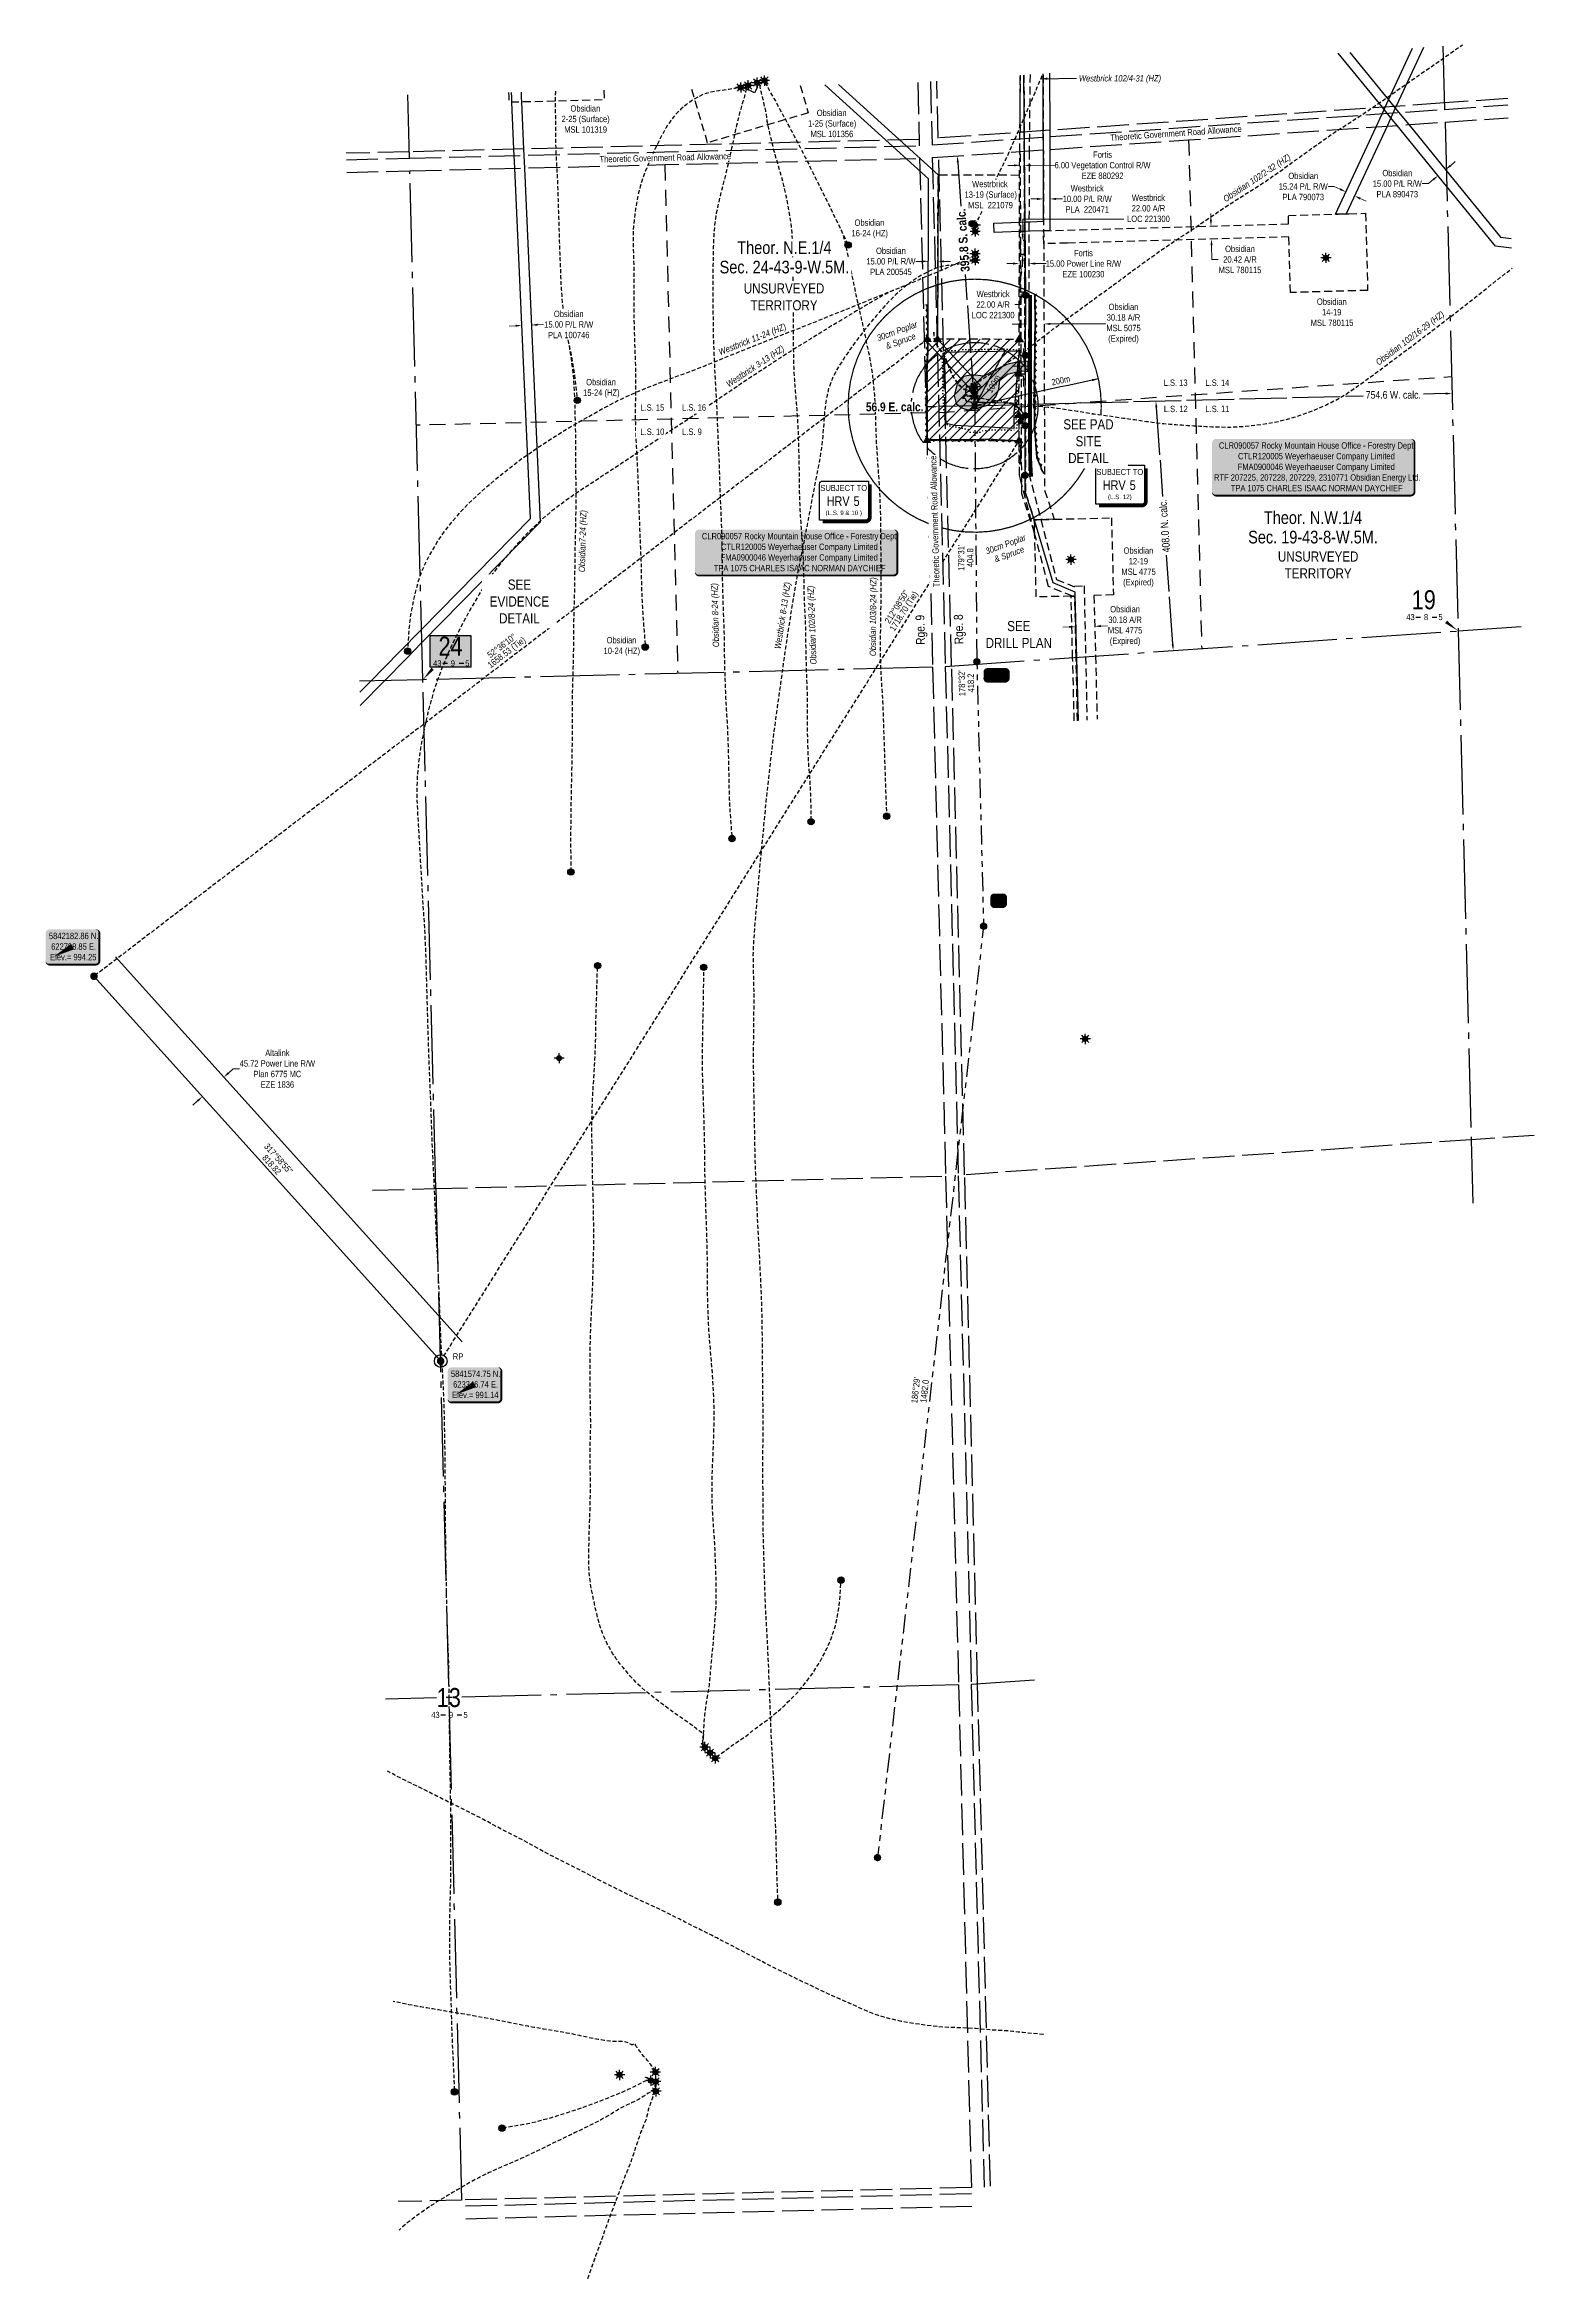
# Model space of a CAD drawing. Extents: x 622721 to 625108, y 5840124 to 5846232.
# Drawn here: x 622721 to 625075, y 5840124 to 5843655 of the extents above; entities that cross this region are included whole.
import ezdxf
from ezdxf.enums import TextEntityAlignment as Align

# ---------------------------------------------------------------- set-up
doc = ezdxf.new("R2010")
doc.units = 0
doc.header["$LTSCALE"] = 5
doc.header["$PDSIZE"] = 0.5
for name, pattern in [('0', [1, 1, 0]), ('DASHED1', [0.375, 0.25, -0.125]), ('foc-ACCESSROAD', [3.75, 2.5, -1.25]), ('foc-BUFFER', [16.75, 15, -1.75]), ('foc-COORDS', [16.75, 15, -1.75]), ('foc-DOT', [1, 0.2, -0.8]), ('foc-DRILLPATH', [14.75, 6, -1.75, 1.75, -1.75, 1.75, -1.75]), ('foc-FLOWLINE', [3.75, 2.5, -1.25]), ('foc-LSD', [8, 5, -3]), ('foc-QUARTERLINE', [33, 25, -3, 2, -3]), ('foc-TIELINE', [1.875, 1.25, -0.625]), ('foc-TOPO', [1, 0.2, -0.8]), ('foc-UNSURVEYED', [12.5, 10, -2.5]), ('POWERLINE5', [7.8, 2.4, -0.6, 0.6, -0.6, 0.6, -0.6, 2.4]), ('UG_PIPE', [1.875, 1.25, -0.625])]:
    doc.linetypes.add(name, pattern=pattern)
doc.layers.get('Defpoints').update_dxf_attribs({"color": 9})
for name, color, linetype in [('10', 1, 'Continuous'), ('35', 37, 'Continuous'), ('9', 3, 'Continuous'), ('ABADATA-DRILL-T', 8, 'Continuous'), ('AS-CABLE', 224, 'foc-CABLE'), ('AS-PIPE-AG', 44, 'Continuous'), ('AS-PIPE-UG', 44, 'UG_PIPE'), ('AS-POWER', 104, 'foc-POWER'), ('AS-POWER-EXISTING', 72, 'POWERLINE5'), ('AS-ROADS', 254, 'Continuous'), ('AS-SURFACE IMPACT', 7, 'Continuous'), ('AS-SYMBOL', 7, 'Continuous'), ('AS-UNDERLAY-H', 141, 'Continuous'), ('AUX-BUFFER', 7, 'foc-BUFFER'), ('C-AR', 13, 'foc-ACCESSROAD'), ('C-RW', 13, 'Continuous'), ('C-SYMBOL', 7, 'Continuous'), ('C-WS', 13, 'foc-ACCESSROAD'), ('C-WS-S', 13, 'Continuous'), ('CG-NOTES', 7, 'Continuous'), ('CTW', 7, 'Continuous'), ('D-TXT', 6, 'Continuous'), ('DETAIL-HZ-Existing', 8, 'foc-DOT'), ('DETAIL-T', 7, 'Continuous'), ('DRILL-T', 8, 'Continuous'), ('F-AR', 190, 'foc-ACCESSROAD'), ('F-EZE', 190, 'foc-FLOWLINE'), ('F-RW', 190, 'Continuous'), ('F-WS', 190, 'foc-ACCESSROAD'), ('F-WS-S', 190, 'Continuous'), ('L-BD', 7, 'Continuous'), ('L-DETAIL-T', 3, 'Continuous'), ('L-MON', 1, 'Continuous'), ('L-QSEC', 8, 'foc-QUARTERLINE'), ('L-ROAD-T', 7, 'Continuous'), ('L-SECLBL', 7, 'Continuous'), ('L-SECTION-LSD', 7, 'foc-LSD'), ('L-TIE', 7, 'foc-TIELINE'), ('L-UNS-T', 3, 'Continuous'), ('L-USEC', 7, 'foc-UNSURVEYED'), ('P-OFFSETS', 7, 'foc-COORDS'), ('P-PDRILLPATH', 12, 'foc-DRILLPATH'), ('P-PROPOSED-EXISTING-H', 59, 'Continuous'), ('T-BUSH', 110, '0'), ('T-BUSH-T', 110, 'Continuous'), ('T-GENERAL', 48, 'foc-TOPO'), ('T-LOW-AREA', 48, 'foc-TOPO'), ('T-SLOPE', 48, 'Continuous'), ('T-WATER', 160, 'Continuous'), ('T-WATER-H', 133, 'Continuous')]:
    doc.layers.add(name, color=color, linetype=linetype)
for name, color, linetype, lineweight in [('AS-GENERAL', 48, 'Continuous', 18), ('C-AR-T', 13, 'Continuous', 9), ('C-RW-T', 13, 'Continuous', 9), ('C-WS-T', 13, 'Continuous', 9), ('F-AR-T', 190, 'Continuous', 9), ('F-EZE-T', 190, 'Continuous', 9), ('F-RW-T', 190, 'Continuous', 9), ('F-WS-T', 190, 'Continuous', 9)]:
    doc.layers.add(name, color=color, linetype=linetype, lineweight=lineweight)
doc.styles.add('100L', font='ARIALN.TTF', dxfattribs={"height": 11})
doc.styles.add('175L', font='ARIALN.TTF', dxfattribs={"height": 20})
doc.styles.add('80', font='ARIALN.TTF', dxfattribs={"height": 10})
doc.styles.add('80CG', font='ARIALN.TTF', dxfattribs={"height": 10})
doc.styles.add('80L', font='ARIALN.TTF', dxfattribs={"height": 10})
doc.styles.add('80LS', font='ARIALNI.TTF', dxfattribs={"height": 10})
doc.styles.add('foc-LtypeFont', font='ARIALN.TTF', dxfattribs={"height": 7.35})
doc.styles.add('HRV', font='ARIALN.TTF', dxfattribs={"height": 3})
doc.styles.add('SIMPLEX', font='ARIALN.TTF')
doc.linetypes.add('foc-CABLE', pattern='A,2,-1,["C",foc-LtypeFont,S=0.2,R=0,X=-0.625,Y=-0.75],-1.24,8', length=12.24)
doc.linetypes.add('foc-POWER', pattern='A,6,-1,["P",foc-LtypeFont,S=0.2,R=0,X=-0.625,Y=-0.75],-1.24,4', length=12.24)
doc.linetypes.add('foc-POWER-NOLINE', pattern='A,0,-4,["P",foc-LtypeFont,S=0.2,R=0,X=-0.625,Y=-0.75],-8.24', length=12.24)
doc.dimstyles.new('CG2011', dxfattribs={"dimscale": 5, "dimtxt": 9, "dimasz": 2, "dimexe": 0.2, "dimexo": 0.0625, "dimgap": 0.5, "dimtad": 0, "dimtih": 1, "dimtoh": 1, "dimzin": 0, "dimdsep": 46, "dimtxsty": '80CG', "dimcen": 0.1, "dimse1": 1, "dimse2": 1, "dimclrd": 256, "dimclrt": 256, "dimaunit": 1, "dimadec": 4, "dimazin": 0, "dimtfac": 0.06, "dimtofl": 0, "dimtmove": 0, "dimatfit": 1, "dimfxl": 0.2, "dimtolj": 1, "dimtzin": 0, "dimlwd": -1, "dimarcsym": 0})
doc.dimstyles.new('Compass 5 000', dxfattribs={"dimscale": 5, "dimtxt": 9, "dimasz": 2, "dimexe": 0.2, "dimexo": 0.0625, "dimgap": 0.5, "dimtad": 0, "dimtih": 1, "dimtoh": 1, "dimzin": 0, "dimdsep": 46, "dimtxsty": '80CG', "dimcen": 0.1, "dimse1": 1, "dimse2": 1, "dimclrd": 256, "dimclrt": 256, "dimaunit": 1, "dimadec": 4, "dimazin": 0, "dimtfac": 0.06, "dimtofl": 0, "dimtmove": 0, "dimatfit": 1, "dimfxl": 0.2, "dimtolj": 1, "dimtzin": 0, "dimlwd": -1, "dimarcsym": 0})

msp = doc.modelspace()

# ---------------------------------------------------------------- texts
at = {"layer": 'AUX-BUFFER', "style": '80CG'}
for s, rotation, p in [('100m', 60.937345, (624220.279, 5843118.97)), ('200m', 12.274937, (624326.676, 5843124.409))]:
    msp.add_text(s, height=10, rotation=rotation, dxfattribs=at).set_placement(p, align=Align.MIDDLE_CENTER)
at = {"layer": 'C-SYMBOL', "color": 3, "style": '175L'}
for s, p in [('Theor. N.W.1/4', (624725.319, 5842891.718)), ('Sec. 19-43-8-W.5M.', (624725.319, 5842860.967))]:
    msp.add_text(s, height=19.99278, dxfattribs=at).set_placement(p, align=Align.BOTTOM_CENTER)
at = {"layer": 'C-WS-T', "char_height": 9.99639, "attachment_point": 1, "style": '80L'}
for s, width, insert in [('\\pi14.403;Obsidian\\P\\pi0.22334;2-25 (Surface)\\P\\pi4.526;MSL 101319', 72.62387, (623537.467, 5843559.349)), ('\\pi14.403;Obsidian\\P\\pi0.67679;1-25 (Surface)\\P\\pi4.5396;MSL 101356', 72.62387, (623926.655, 5843552.307)), ('\\pi10.385;Obsidian\\P\\pi18.524;14-19\\P\\pi0.48782;MSL 780115', 64.5884, (624721.084, 5843253.974)), ('\\pi10.385;Obsidian\\P\\pi18.524;12-19\\P\\pi6.8566;MSL 4775\\P\\pi9.7614;(Expired)', 64.5884, (624415.541, 5842860.585))]:
    msp.add_mtext_dynamic_manual_height_columns(s, width=width, gutter_width=50, heights=[0], dxfattribs=dict(at, insert=insert))
at = {"layer": 'D-TXT', "color": 3, "char_height": 13.9949, "attachment_point": 1, "rotation": 91.461111, "style": '80L'}
for s, width, insert in [('Rge. 9', 73.75526, (624098.214, 5842706.591)), ('Rge. 8', 63.86109, (624158.936, 5842707.375))]:
    msp.add_mtext_dynamic_manual_height_columns(s, width=width, gutter_width=47.5, heights=[0], dxfattribs=dict(at, insert=insert))
at = {"layer": 'DRILL-T', "char_height": 10, "attachment_point": 1, "style": '80L'}
for s, width, insert in [('{\\fArial Narrow|b0|i1|c0|p34;Westbrick 102/4-31 (HZ)}', 125.72756, (624355.363, 5843606.96)), ('\\pi5.4729;Obsidian\\P\\pi0.66392;16-24 (HZ)', 54.7794, (623995.301, 5843378.884)), ('\\pi5.4729;Obsidian\\P\\pi0.66392;15-24 (HZ)', 54.7794, (623571.158, 5843126.871)), ('\\pi5.4729;Obsidian\\P\\pi0.66392;10-24 (HZ)', 54.7794, (623603.549, 5842718.992))]:
    msp.add_mtext_dynamic_manual_height_columns(s, width=width, gutter_width=50, heights=[0], dxfattribs=dict(at, insert=insert))
for s, width, insert, rotation in [('{\\fArial Narrow|b0|i1|c0|p34;Obsidian 102/2-32 (HZ)}', 125.72756, (624581.882, 5843414.207), 33.684189), ('{\\fArial Narrow|b0|i1|c0|p34;Obsidian 102/16-29 (HZ)}', 127.03042, (624823.118, 5843155.795), 37.080409), ('{\\fArial Narrow|b0|i1|c0|p34;Westbrick 11-24 (HZ)}', 111.70691, (623784.691, 5843173.448), 21.617802), ('{\\fArial Narrow|b0|i1|c0|p34;Westbrick 3-13 (HZ)}', 111.70691, (623796.554, 5843121.674), 33.542696), ('{\\fArial Narrow|b0|i1|c0|p34;Obsidian7-24 (HZ)}', 93.66071, (623564.692, 5842821.791), 88.617764), ('{\\fArial Narrow|b0|i1|c0|p34;Obsidian 8-24 (HZ)}', 105.77233, (623776.822, 5842702.827), 91.519844), ('{\\fArial Narrow|b0|i1|c0|p34;Westbrick 8-13 (HZ)}', 111.70691, (623874.068, 5842700.937), 81.451959), ('{\\fArial Narrow|b0|i1|c0|p34;Obsidian 102/8-24 (HZ)}', 125.72756, (623930.811, 5842675.411), 92.120617), ('{\\fArial Narrow|b0|i1|c0|p34;Obsidian 103/8-24 (HZ)}', 125.72756, (624024.553, 5842688.877), 89.592845)]:
    msp.add_mtext_dynamic_manual_height_columns(s, width=width, gutter_width=50, heights=[0], dxfattribs=dict(at, insert=insert, rotation=rotation))
at = {"layer": 'F-AR-T', "insert": (624465.251, 5843396.462), "char_height": 9.99639, "attachment_point": 5, "style": '80CG'}
msp.add_mtext('\\A1;Westbrick\\P22.00 A/R\\PLOC 221300', dxfattribs=at)
at = {"layer": 'L-BD', "color": 5, "style": '80L'}
for s, rotation, p in [("179°31'", 90.4825, (624169.321, 5842844.275)), ('404.8', 90.4825, (624183.566, 5842844.395)), ("178°32'", 91.4609, (624170.375, 5842646.011)), ('418.2', 91.4609, (624184.615, 5842646.374)), ("186°29'", 83.505, (624097.309, 5841528.697)), ('1482.0', 83.505, (624111.463, 5841527.085))]:
    msp.add_text(s, height=9.9964, rotation=rotation, dxfattribs=at).set_placement(p, align=Align.MIDDLE)
at = {"layer": 'L-BD', "style": '80L'}
for s, height, rotation, p in [("212°08'50''", 9.99639, 57.8533, (624067.535, 5842766.914)), ('1718.70 (Tie)', 9.99639, 57.8533, (624079.596, 5842759.335)), ("52°36'10''", 9.9964, 37.3979, (623442.99, 5842705.193)), ('1658.53 (Tie)', 9.99639, 37.3979, (623451.641, 5842693.876)), ("317°58'55''", 9.99639, 312.0181, (623090.433, 5841894.698)), ('818.82', 9.9964, 312.0181, (623079.85, 5841885.163))]:
    msp.add_text(s, height=height, rotation=rotation, dxfattribs=at).set_placement(p, align=Align.MIDDLE)
at = {"layer": 'L-ROAD-T', "style": '80L'}
msp.add_text('Theoretic Government Road Allowance', height=9.99639, rotation=3.963305, dxfattribs=at).set_placement((624508.798, 5843515.201), align=Align.MIDDLE_CENTER)
at = {"layer": 'L-UNS-T', "color": 3, "insert": (624733.434, 5842832.752), "char_height": 15.99422, "attachment_point": 5, "style": '80L'}
msp.add_mtext_dynamic_manual_height_columns('UNSURVEYED TERRITORY', width=126.41375, gutter_width=47.5, heights=[0], dxfattribs=at)
at = {"layer": 'T-BUSH-T', "char_height": 9.99639, "width": 65.38334, "attachment_point": 2, "rotation": 20, "style": '80LS'}
for insert in [(624066.318, 5843207.256), (624237.776, 5842870.313)]:
    msp.add_mtext('30cm Poplar\\P& Spruce', dxfattribs=dict(at, insert=insert))

# ---------------------------------------------------------------- blocks, each defined once
blk = doc.blocks.new('fdia')
at = {"color": 255, "const_width": 1}
blk.add_lwpolyline([(-0.5, 0, 1), (0.5, 0, 1)], format="xyb", close=True, dxfattribs=at)
blk = doc.blocks.new('Fdiaa')
blk.add_blockref('fdia', (0, 0))
blk = doc.blocks.new('fdib')
at = {"color": 1, "const_width": 1.6}
blk.add_lwpolyline([(-0.4, 0, 1), (0.4, 0, 1)], format="xyb", close=True, dxfattribs=at)
at = {"color": 1}
blk.add_circle((0, 0), 0.8, dxfattribs=at)
blk = doc.blocks.new('Fdibb')
blk.add_blockref('fdib', (0, 0))
blk = doc.blocks.new('fdicc')
for name in ['Fdibb', 'Fdiaa']:
    blk.add_blockref(name, (0, 0))
blk = doc.blocks.new('FDI')
blk.add_blockref('fdicc', (0, 0))
blk = doc.blocks.new('STRIA')
blk.add_hatch(color=255).paths.add_polyline_path([(-0.04, 1.52), (-1.47, -0.87), (1.39, -0.87)])
blk = doc.blocks.new('STRIAA')
blk.add_blockref('STRIA', (0, 0))
blk = doc.blocks.new('STRIB')
at = {"color": 1}
blk.add_solid([(-1.12, -0.67), (-0.04, 1.13), (1.04, -0.67)], dxfattribs=at)
blk = doc.blocks.new('STRIBB')
blk.add_blockref('STRIB', (0, 0))
blk = doc.blocks.new('STRICC')
for name in ['STRIAA', 'STRIBB']:
    blk.add_blockref(name, (0, 0))
blk = doc.blocks.new('fdspike')
blk.add_blockref('STRICC', (0, 0))
blk = doc.blocks.new('TRIA')
blk.add_hatch(color=255).paths.add_polyline_path([(-0.04, 1.52), (-1.47, -0.87), (1.39, -0.87)])
blk = doc.blocks.new('TRIAA')
blk.add_blockref('TRIA', (0, 0))
blk = doc.blocks.new('TRIB')
at = {"color": 1}
blk.add_lwpolyline([(-1.12, -0.67), (-0.04, 1.13), (1.04, -0.67)], close=True, dxfattribs=at)
blk = doc.blocks.new('TRIBB')
blk.add_blockref('TRIB', (0, 0))
blk = doc.blocks.new('TRICC')
for name in ['TRIAA', 'TRIBB']:
    blk.add_blockref(name, (0, 0))
blk = doc.blocks.new('plspike')
blk.add_blockref('TRICC', (0, 0))
blk = doc.blocks.new('GAS')
h = blk.add_hatch(color=255)
h.dxf.hatch_style = 1
edge = h.paths.add_edge_path()
edge.add_arc((0, 0), 0.9, 0, 360)
for p, q in [((-0.81, 0), (-1.62, 0)), ((-0.57, 0.57), (-1.14, 1.14)), ((0, 0.81), (0, 1.62)), ((0.57, 0.57), (1.14, 1.14)), ((1.62, 0), (0.81, 0)), ((-0.57, -0.57), (-1.14, -1.14)), ((0, -0.81), (0, -1.62)), ((1.14, -1.14), (0.57, -0.57))]:
    blk.add_line(p, q)
blk.add_circle((0, 0), 0.8)
blk = doc.blocks.new('POWERPOLE')
h = blk.add_hatch(color=255)
edge = h.paths.add_edge_path()
edge.add_arc((0, 0), 0.96, 0, 360)
at = {"linetype": 'Continuous'}
for p, q in [((0.68, -0.68), (-0.68, 0.68)), ((-0.68, -0.68), (0.68, 0.68))]:
    blk.add_line(p, q, dxfattribs=at)
blk.add_circle((0, 0), 0.96, dxfattribs=at)
blk = doc.blocks.new('RISER')
h = blk.add_hatch(color=255)
h.dxf.hatch_style = 1
edge = h.paths.add_edge_path()
edge.add_arc((0, 0), 0.7, 0, 360)
blk.add_hatch(color=48).paths.add_polyline_path([(0.58, -0.15), (-0.58, -0.15, 0.774597)])
at = {"color": 48}
blk.add_line((-0.58, -0.15), (0.58, -0.15), dxfattribs=at)
blk.add_circle((0, 0), 0.6, dxfattribs=at)
blk = doc.blocks.new('WC')
at = {"layer": 'L-MON'}
h = blk.add_hatch(color=255, dxfattribs=at)
h.dxf.hatch_style = 1
edge = h.paths.add_edge_path()
edge.add_arc((0, 0), 0.9, 0, 360)
at = {"layer": 'L-MON', "color": 240, "flags": 128}
for points in [[(-0.62, 0.5), (-1.23, 1.12)], [(0.52, 0.61), (1.13, 1.21)], [(-1.18, -1.18), (-0.56, -0.57)], [(1.16, -1.18), (0.56, -0.57)]]:
    blk.add_lwpolyline(points, dxfattribs=at)
at = {"layer": 'L-MON', "color": 240}
for radius in [0.8, 0.373]:
    blk.add_circle((0, 0), radius, dxfattribs=at)
blk = doc.blocks.new('L-SECLBL')
at = {"layer": '9', "color": 7}
for p, q in [((-5.1, -27.8), (-12.3, -27.8)), ((20.7, -27.8), (13.5, -27.8))]:
    blk.add_line(p, q, dxfattribs=at)
at = {"layer": '10', "color": 2, "style": 'SIMPLEX'}
blk.add_attdef('SEC', text='', height=30, dxfattribs=at).set_placement((0, 0), align=Align.MIDDLE)
at = {"layer": '10', "color": 5, "style": '80L'}
blk.add_attdef('TWP', text='', height=9.5, dxfattribs=at).set_placement((-14.4, -27.4), align=Align.MIDDLE_RIGHT)
blk.add_attdef('RGE', text='', height=9.5, dxfattribs=at).set_placement((3.6, -27.4), align=Align.MIDDLE_CENTER)
blk.add_attdef('MER', text='', height=9.5, dxfattribs=at).set_placement((23.2, -27.4), align=Align.MIDDLE_LEFT)
blk = doc.blocks.new('*D424')
at = {"layer": 'C-RW-T', "transparency": 16777216}
for p, q in [((623465, 5843210.9), (623455.1, 5843210.5)), ((623500, 5843212.5), (623510, 5843212.9))]:
    blk.add_line(p, q, dxfattribs=at)
for points in [[(623465, 5843212.6), (623465.1, 5843209.2), (623475, 5843211.4)], [(623499.9, 5843214.1), (623500.1, 5843210.8), (623490, 5843212)]]:
    blk.add_solid(points, dxfattribs=at)
at = {"layer": 'Defpoints', "color": 0, "transparency": 16777216}
for p in [(623475.4, 5843203.8), (623490, 5843212), (623490.4, 5843204.4)]:
    blk.add_point(p, dxfattribs=at)
at = {"layer": 'C-RW-T', "transparency": 16777216, "insert": (623549.1, 5843212.9), "char_height": 10, "attachment_point": 5, "style": '80CG', "bg_fill": 3, "box_fill_scale": 1.1, "bg_fill_color": 256, "bg_fill_true_color": 13158600, "bg_fill_transparency": 0}
blk.add_mtext('\\A1;Obsidian\\P15.00 P/L R/W\\PPLA 100746', dxfattribs=at)
blk = doc.blocks.new('*D425')
at = {"layer": 'C-AR-T', "transparency": 16777216}
for p, q in [((624563.9, 5843378.4), (624563.6, 5843388.4)), ((624565, 5843338), (624565.6, 5843315.7)), ((624565.6, 5843315.7), (624575.6, 5843315.7))]:
    blk.add_line(p, q, dxfattribs=at)
for points in [[(624565.5, 5843378.4), (624562.2, 5843378.3), (624564.2, 5843368.4)], [(624566.7, 5843338), (624563.3, 5843337.9), (624564.7, 5843347.9)]]:
    blk.add_solid(points, dxfattribs=at)
at = {"layer": 'Defpoints', "color": 0, "transparency": 16777216}
for p in [(624584.4, 5843368.9), (624564.7, 5843347.9), (624585, 5843348.5)]:
    blk.add_point(p, dxfattribs=at)
at = {"layer": 'C-AR-T', "transparency": 16777216, "insert": (624609.9, 5843315.7), "char_height": 10, "attachment_point": 5, "style": '80CG'}
blk.add_mtext('\\A1;Obsidian\\P20.42 A/R\\PMSL 780115', dxfattribs=at)
blk = doc.blocks.new('*D426')
at = {"layer": 'C-RW-T', "transparency": 16777216}
for p, q in [((624759, 5843431), (624749, 5843431)), ((624768.1, 5843426.8), (624759, 5843431)), ((624800, 5843411.9), (624809.1, 5843407.7))]:
    blk.add_line(p, q, dxfattribs=at)
for points in [[(624768.8, 5843428.3), (624767.4, 5843425.3), (624777.1, 5843422.6)], [(624800.7, 5843413.4), (624799.3, 5843410.4), (624791, 5843416.1)]]:
    blk.add_solid(points, dxfattribs=at)
at = {"layer": 'Defpoints', "color": 0, "transparency": 16777216}
for p in [(624789.6, 5843449.5), (624803.5, 5843443), (624791, 5843416.1)]:
    blk.add_point(p, dxfattribs=at)
at = {"layer": 'C-RW-T', "transparency": 16777216, "insert": (624709.9, 5843431), "char_height": 10, "attachment_point": 5, "style": '80CG'}
blk.add_mtext('\\A1;Obsidian\\P15.24 P/L R/W\\PPLA 790073', dxfattribs=at)
blk = doc.blocks.new('*D427')
at = {"layer": 'C-WS-T', "transparency": 16777216}
for p, q in [((624107.4, 5843312.7), (624097.4, 5843312.7)), ((624142.4, 5843312.6), (624152.4, 5843312.6))]:
    blk.add_line(p, q, dxfattribs=at)
for points in [[(624107.4, 5843314.4), (624107.4, 5843311), (624117.4, 5843312.7)], [(624142.4, 5843314.2), (624142.4, 5843310.9), (624132.4, 5843312.6)]]:
    blk.add_solid(points, dxfattribs=at)
at = {"layer": 'Defpoints', "color": 0, "transparency": 16777216}
for p in [(624117.4, 5843313.5), (624132.4, 5843313.4), (624132.4, 5843312.6)]:
    blk.add_point(p, dxfattribs=at)
at = {"layer": 'C-WS-T', "transparency": 16777216, "insert": (624058.3, 5843312.7), "char_height": 10, "attachment_point": 5, "style": '80CG'}
blk.add_mtext('\\A1;Obsidian\\P15.00 P/L R/W\\PPLA 200545', dxfattribs=at)
blk = doc.blocks.new('*D428')
at = {"layer": 'Defpoints', "color": 0, "transparency": 16777216}
for p in [(624299.3, 5843418), (624309.4, 5843418), (624309.4, 5843411.4)]:
    blk.add_point(p, dxfattribs=at)
at = {"layer": 'F-RW-T', "transparency": 16777216}
for p, q in [((624289.3, 5843411.3), (624279.3, 5843411.3)), ((624319.4, 5843411.4), (624329.4, 5843411.4))]:
    blk.add_line(p, q, dxfattribs=at)
for points in [[(624289.3, 5843413), (624289.3, 5843409.7), (624299.3, 5843411.3)], [(624319.4, 5843413), (624319.4, 5843409.7), (624309.4, 5843411.4)]]:
    blk.add_solid(points, dxfattribs=at)
at = {"layer": 'F-RW-T', "transparency": 16777216, "insert": (624368.5, 5843411.4), "char_height": 10, "attachment_point": 5, "style": '80CG'}
blk.add_mtext('\\A1;Westbrick\\P10.00 P/L R/W\\PPLA  220471', dxfattribs=at)
blk = doc.blocks.new('*D429')
at = {"layer": 'Defpoints', "color": 0, "transparency": 16777216}
for p in [(624261.2, 5843295.2), (624261.3, 5843309.2), (624276.2, 5843295.2)]:
    blk.add_point(p, dxfattribs=at)
at = {"layer": 'F-EZE-T', "transparency": 16777216}
for p, q in [((624251.3, 5843309.2), (624241.3, 5843309.3)), ((624286.3, 5843309.1), (624303.4, 5843309.1))]:
    blk.add_line(p, q, dxfattribs=at)
for points in [[(624251.3, 5843310.9), (624251.3, 5843307.6), (624261.3, 5843309.2)], [(624286.3, 5843310.8), (624286.3, 5843307.5), (624276.3, 5843309.2)]]:
    blk.add_solid(points, dxfattribs=at)
at = {"layer": 'F-EZE-T', "transparency": 16777216, "insert": (624362.5, 5843309.1), "char_height": 10, "attachment_point": 5, "style": '80CG'}
blk.add_mtext('\\A1;Fortis\\P15.00 Power Line R/W\\PEZE 100230', dxfattribs=at)
blk = doc.blocks.new('*D430')
at = {"layer": 'C-AR-T', "transparency": 16777216}
for p, q in [((624260, 5843213.6), (624250, 5843213.6)), ((624310.2, 5843213.8), (624397.8, 5843214.2))]:
    blk.add_line(p, q, dxfattribs=at)
for points in [[(624260, 5843215.3), (624260, 5843212), (624270, 5843213.7)], [(624310.2, 5843215.5), (624310.2, 5843212.2), (624300.2, 5843213.8)]]:
    blk.add_solid(points, dxfattribs=at)
at = {"layer": 'Defpoints', "color": 0, "transparency": 16777216}
for p in [(624269.9, 5843235.4), (624300.1, 5843235.5), (624270, 5843213.7)]:
    blk.add_point(p, dxfattribs=at)
at = {"layer": 'C-AR-T', "transparency": 16777216, "insert": (624425.8, 5843214.2), "char_height": 10, "attachment_point": 5, "style": '80CG'}
blk.add_mtext('\\A1;Obsidian\\P30.18 A/R\\PMSL 5075\\P(Expired)', dxfattribs=at)
blk = doc.blocks.new('*D431')
at = {"layer": 'C-AR-T', "transparency": 16777216}
for p, q in [((624340.2, 5842735), (624330.2, 5842734.7)), ((624390.4, 5842736.2), (624400.4, 5842736.5))]:
    blk.add_line(p, q, dxfattribs=at)
for points in [[(624340.1, 5842736.6), (624340.2, 5842733.3), (624350.2, 5842735.2)], [(624390.3, 5842737.9), (624390.4, 5842734.6), (624380.4, 5842736)]]:
    blk.add_solid(points, dxfattribs=at)
at = {"layer": 'Defpoints', "color": 0, "transparency": 16777216}
for p in [(624350.2, 5842733.6), (624380.4, 5842736), (624380.4, 5842734.4)]:
    blk.add_point(p, dxfattribs=at)
at = {"layer": 'C-AR-T', "transparency": 16777216, "insert": (624428.3, 5842736.5), "char_height": 10, "attachment_point": 5, "style": '80CG'}
blk.add_mtext('\\A1;Obsidian\\P30.18 A/R\\PMSL 4775\\P(Expired)', dxfattribs=at)
blk = doc.blocks.new('*D432')
at = {"layer": 'Defpoints', "color": 0, "transparency": 16777216}
for p in [(624263, 5843466.6), (624269, 5843466.6), (624269, 5843464.4)]:
    blk.add_point(p, dxfattribs=at)
at = {"layer": 'F-EZE-T', "transparency": 16777216}
for p, q in [((624253, 5843464.3), (624243, 5843464.3)), ((624279, 5843464.4), (624317.6, 5843464.6))]:
    blk.add_line(p, q, dxfattribs=at)
for points in [[(624253, 5843466), (624253.1, 5843462.7), (624263, 5843464.4)], [(624279, 5843466.1), (624279.1, 5843462.8), (624269, 5843464.4)]]:
    blk.add_solid(points, dxfattribs=at)
at = {"layer": 'F-EZE-T', "transparency": 16777216, "insert": (624392.7, 5843464.6), "char_height": 10, "attachment_point": 5, "style": '80CG'}
blk.add_mtext('\\A1;Fortis\\P6.00 Vegetation Control R/W\\PEZE 880292', dxfattribs=at)
blk = doc.blocks.new('*D433')
at = {"layer": 'C-RW-T', "transparency": 16777216}
for p, q in [((624942.4, 5843463.9), (624950.2, 5843470.3)), ((624907.6, 5843435.5), (624897.6, 5843435.5)), ((624915.3, 5843441.8), (624907.6, 5843435.5))]:
    blk.add_line(p, q, dxfattribs=at)
for points in [[(624941.4, 5843465.2), (624943.5, 5843462.7), (624934.7, 5843457.6)], [(624914.3, 5843443.1), (624916.4, 5843440.5), (624923.1, 5843448.2)]]:
    blk.add_solid(points, dxfattribs=at)
at = {"layer": 'Defpoints', "color": 0, "transparency": 16777216}
for p in [(624923.1, 5843448.2), (624956.6, 5843430.7), (624945, 5843421.3)]:
    blk.add_point(p, dxfattribs=at)
at = {"layer": 'C-RW-T', "transparency": 16777216, "insert": (624858.5, 5843435.5), "char_height": 10, "attachment_point": 5, "style": '80CG'}
blk.add_mtext('\\A1;Obsidian\\P15.00 P/L R/W\\PPLA 890473', dxfattribs=at)
blk = doc.blocks.new('*U462')
h = blk.add_hatch(color=255)
edge = h.paths.add_edge_path()
edge.add_line((-154, -45.5), (154, -45.5))
edge.add_arc((154, -39.5), 6, 270, 360)
edge.add_line((160, -39.5), (160, 38))
edge.add_arc((154, 38), 6, 0, 90)
edge.add_line((154, 44), (-154, 44))
edge.add_arc((-154, 38), 6, 90, 180)
edge.add_line((-160, 38), (-160, -39.5))
edge.add_arc((-154, -39.5), 6, 180, 270)
at = {"color": 44, "flags": 128}
blk.add_lwpolyline([(-154, -45.5, 3, 3, 0), (154, -45.5, 3, 3, 0.414214), (160, -39.5, 3, 3, 0), (160, 38, 3, 0, 0.414214), (154, 44, 0, 0, 0), (-154, 44, 0, 0, 0.414214), (-160, 38, 0, 0, 0), (-160, -39.5, 0, 3, 0.414214)], format="xyseb", close=True, dxfattribs=at)
at = {"color": 44, "style": '80'}
blk.add_attdef('ENTER_TEXT_001', (-36, -5), '', height=10, dxfattribs=at)
blk = doc.blocks.new('HRV')
blk.add_lwpolyline([(-35.1, 31.6), (37.2, 31.6), (37.2, -25.5, -0.414214), (32.2, -30.5), (-40.1, -30.5), (-40.1, 26.6, -0.414214)], format="xyb", close=True)
at = {"const_width": 5, "flags": 128}
blk.add_lwpolyline([(-35.1, -33), (32.2, -33, 0.414214), (39.7, -25.5), (39.7, 26.6)], format="xyb", dxfattribs=at)
at = {"style": '80L'}
blk.add_text('SUBJECT TO', height=9.5, dxfattribs=at).set_placement((-2, 13.1), align=Align.BOTTOM_CENTER)
blk.add_attdef('(N.W.1/4 00)', text='', height=7.12, dxfattribs=at).set_placement((-2, -24.4), align=Align.BOTTOM_CENTER)
at = {"layer": 'CTW', "color": 3, "style": 'HRV'}
blk.add_text('HRV', height=15, dxfattribs=at).set_placement((-10.9, -0.2), align=Align.MIDDLE_CENTER)
blk.add_attdef('0', text='', height=15, dxfattribs=at).set_placement((18.3, -0.2), align=Align.MIDDLE_CENTER)
blk = doc.blocks.new('*U436')
at = {"layer": '35', "color": 3}
blk.add_circle((0, 0), 10, dxfattribs=at)
at = {"layer": '35', "color": 3, "style": '80'}
blk.add_attdef('RP_001', (19.2, 2.2), '', height=10, dxfattribs=at)
blk = doc.blocks.new('*U439')
h = blk.add_hatch(color=254)
edge = h.paths.add_edge_path()
edge.add_line((-36.5, -28.5), (36.5, -28.5))
edge.add_arc((36.5, -22.5), 6, 270, 360)
edge.add_line((42.5, -22.5), (42.5, 21))
edge.add_arc((36.5, 21), 6, 0, 90)
edge.add_line((36.5, 27), (-36.5, 27))
edge.add_arc((-36.5, 21), 6, 90, 180)
edge.add_line((-42.5, 21), (-42.5, -22.5))
edge.add_arc((-36.5, -22.5), 6, 180, 270)
at = {"color": 1, "flags": 128}
blk.add_lwpolyline([(-36.5, -28.5, 3, 3, 0), (36.5, -28.5, 3, 3, 0.414214), (42.5, -22.5, 3, 3, 0), (42.5, 21, 3, 0, 0.414214), (36.5, 27, 0, 0, 0), (-36.5, 27, 0, 0, 0.414214), (-42.5, 21, 0, 0, 0), (-42.5, -22.5, 0, 3, 0.414214)], format="xyseb", close=True, dxfattribs=at)
blk.add_lwpolyline([(-29.6, -16.1, 0, 10, 0), (0, 0, 5, 5, 0)], format="xyseb", dxfattribs=at)
at = {"color": 1, "style": '80'}
blk.add_attdef('ENTER_TEXT_001', (-36, -5), '', height=10, dxfattribs=at)
blk = doc.blocks.new('*D460')
at = {"layer": 'Defpoints', "color": 0, "transparency": 16777216}
for p in [(623004.1, 5842023.3), (623035.2, 5841988.8), (623001.2, 5841958.2)]:
    blk.add_point(p, dxfattribs=at)
at = {"layer": 'F-RW-T', "transparency": 16777216}
for p, q in [((623011.5, 5842030), (623019, 5842036.7)), ((623019, 5842036.7), (623029, 5842036.7)), ((622962.7, 5841986), (622955.3, 5841979.3))]:
    blk.add_line(p, q, dxfattribs=at)
for points in [[(623010.4, 5842031.3), (623012.6, 5842028.8), (623004.1, 5842023.3)], [(622961.6, 5841987.3), (622963.8, 5841984.8), (622970.1, 5841992.7)]]:
    blk.add_solid(points, dxfattribs=at)
at = {"layer": 'F-RW-T', "transparency": 16777216, "insert": (623088.7, 5842036.7), "char_height": 10, "attachment_point": 5, "style": '80CG'}
blk.add_mtext('\\A1;Altalink\\P45.72 Power Line R/W\\PPlan 6775 MC\\PEZE 1836', dxfattribs=at)
blk = doc.blocks.new('Gabd')
h = blk.add_hatch(color=255)
h.dxf.hatch_style = 1
edge = h.paths.add_edge_path()
edge.add_arc((0, 0), 0.8, 0, 360)
for p, q in [((-0.81, 0), (-1.62, 0)), ((0, 0.81), (0, 1.62)), ((1.62, 0), (0.81, 0)), ((0, -0.81), (0, -1.62))]:
    blk.add_line(p, q)
blk.add_circle((0, 0), 0.8)
blk = doc.blocks.new('BH-Existing')
at = {"layer": 'ABADATA-DRILL-T'}
h = blk.add_hatch(color=256, dxfattribs=at)
h.dxf.hatch_style = 1
edge = h.paths.add_edge_path()
edge.add_arc((0, 0), 0.5, 0, 360)
blk.add_circle((0, 0), 0.5, dxfattribs=at)
blk = doc.blocks.new('*D468')
at = {"layer": 'Defpoints', "color": 0, "transparency": 16777216}
for p in [(624264.1, 5843264.4), (624266.1, 5843286.3), (624266.1, 5843264.3)]:
    blk.add_point(p, dxfattribs=at)
at = {"layer": 'F-AR-T', "transparency": 16777216}
for p, q in [((624264.2, 5843296.3), (624264.3, 5843306.3)), ((624264.1, 5843254.4), (624264.1, 5843244.4)), ((624264.1, 5843244.4), (624254.1, 5843244.4))]:
    blk.add_line(p, q, dxfattribs=at)
for points in [[(624262.6, 5843296.4), (624265.9, 5843296.3), (624264.2, 5843286.3)], [(624262.4, 5843254.4), (624265.8, 5843254.3), (624264.1, 5843264.4)]]:
    blk.add_solid(points, dxfattribs=at)
at = {"layer": 'F-AR-T', "transparency": 16777216, "insert": (624219.8, 5843244.4), "char_height": 10, "attachment_point": 5, "style": '80CG'}
blk.add_mtext('\\A1;Westbrick\\P22.00 A/R\\PLOC 221300', dxfattribs=at)
blk = doc.blocks.new('*U481')
h = blk.add_hatch(color=255)
edge = h.paths.add_edge_path()
edge.add_line((-154, -37), (154, -37))
edge.add_arc((154, -31), 6, 270, 360)
edge.add_line((160, -31), (160, 29.5))
edge.add_arc((154, 29.5), 6, 0, 90)
edge.add_line((154, 35.5), (-154, 35.5))
edge.add_arc((-154, 29.5), 6, 90, 180)
edge.add_line((-160, 29.5), (-160, -31))
edge.add_arc((-154, -31), 6, 180, 270)
at = {"color": 44, "flags": 128}
blk.add_lwpolyline([(-154, -37, 3, 3, 0), (154, -37, 3, 3, 0.414214), (160, -31, 3, 3, 0), (160, 29.5, 3, 0, 0.414214), (154, 35.5, 0, 0, 0), (-154, 35.5, 0, 0, 0.414214), (-160, 29.5, 0, 0, 0), (-160, -31, 0, 3, 0.414214)], format="xyseb", close=True, dxfattribs=at)
at = {"color": 44, "style": '80'}
blk.add_attdef('ENTER_TEXT_001', (-36, -5), '', height=10, dxfattribs=at)
blk = doc.blocks.new('plbh')
at = {"layer": 'L-MON'}
h = blk.add_hatch(color=255, dxfattribs=at)
h.dxf.hatch_style = 1
edge = h.paths.add_edge_path()
edge.add_arc((0, 0), 1.16, 0, 360)
h = blk.add_hatch(color=256, dxfattribs=at)
h.dxf.hatch_style = 1
h.paths.add_polyline_path([(-0.96, 0, 1), (0.96, 0, 1)])
h.paths.add_polyline_path([(0.91, 0, -1), (-0.91, 0, -1)], flags=16)
h.paths.add_polyline_path([(0.45, 0, -1), (-0.45, 0, -1)], flags=0)
h = blk.add_hatch(color=256, dxfattribs=at)
h.dxf.hatch_style = 1
h.paths.add_polyline_path([(-0.45, 0, 1), (0.45, 0, 1)])
h.paths.add_polyline_path([(0.4, 0, -1), (-0.4, 0, -1)], flags=16)
at = {"layer": 'L-MON', "color": 240}
for radius in [0.96, 0.91, 0.45, 0.4]:
    blk.add_circle((0, 0), radius, dxfattribs=at)
blk = doc.blocks.new('*U508')
h = blk.add_hatch(color=255)
edge = h.paths.add_edge_path()
edge.add_line((-6.5, -11.5), (6.5, -11.5))
edge.add_arc((6.5, -5.5), 6, 270, 360)
edge.add_line((12.5, -5.5), (12.5, 4))
edge.add_arc((6.5, 4), 6, 0, 90)
edge.add_line((6.5, 10), (-6.5, 10))
edge.add_arc((-6.5, 4), 6, 90, 180)
edge.add_line((-12.5, 4), (-12.5, -5.5))
edge.add_arc((-6.5, -5.5), 6, 180, 270)
at = {"color": 14, "flags": 128}
blk.add_lwpolyline([(-6.5, -11.5, 3, 3, 0), (6.5, -11.5, 3, 3, 0.414214), (12.5, -5.5, 3, 3, 0), (12.5, 4, 3, 0, 0.414214), (6.5, 10, 0, 0, 0), (-6.5, 10, 0, 0, 0.414214), (-12.5, 4, 0, 0, 0), (-12.5, -5.5, 0, 3, 0.414214)], format="xyseb", close=True, dxfattribs=at)
blk.add_lwpolyline([(-5.8, -5.2, 0, 7.5, 0), (0, 0, 0, 0, 0)], format="xyseb", dxfattribs=at)
at = {"color": 14, "style": '80'}
blk.add_attdef('ENTER_TEXT_001', (-36, -5), '', height=10, dxfattribs=at)
blk = doc.blocks.new('*U517')
h = blk.add_hatch(color=255)
edge = h.paths.add_edge_path()
edge.add_line((-14, -11.5), (14, -11.5))
edge.add_arc((14, -5.5), 6, 270, 360)
edge.add_line((20, -5.5), (20, 4))
edge.add_arc((14, 4), 6, 0, 90)
edge.add_line((14, 10), (-14, 10))
edge.add_arc((-14, 4), 6, 90, 180)
edge.add_line((-20, 4), (-20, -5.5))
edge.add_arc((-14, -5.5), 6, 180, 270)
at = {"color": 14, "flags": 128}
blk.add_lwpolyline([(-14, -11.5, 3, 3, 0), (14, -11.5, 3, 3, 0.414214), (20, -5.5, 3, 3, 0), (20, 4, 3, 0, 0.414214), (14, 10, 0, 0, 0), (-14, 10, 0, 0, 0.414214), (-20, 4, 0, 0, 0), (-20, -5.5, 0, 3, 0.414214)], format="xyseb", close=True, dxfattribs=at)
blk.add_lwpolyline([(-5.8, -5.2, 0, 7.5, 0), (0, 0, 0, 0, 0)], format="xyseb", dxfattribs=at)
at = {"color": 14, "style": '80'}
blk.add_attdef('ENTER_TEXT_001', (-36, -5), '', height=10, dxfattribs=at)
blk = doc.blocks.new('*D520')
at = {"layer": 'Defpoints', "color": 0, "transparency": 16777216}
for p in [(624190.6, 5843084.6), (624944.9, 5843103.9), (624944.9, 5843103.9)]:
    blk.add_point(p, dxfattribs=at)
at = {"layer": 'P-OFFSETS', "transparency": 16777216}
for p, q in [((624190.6, 5843084.6), (624804.6, 5843100.3)), ((624934.9, 5843103.7), (624899.9, 5843102.8))]:
    blk.add_line(p, q, dxfattribs=at)
blk.add_solid([(624934.9, 5843105.4), (624935, 5843102), (624944.9, 5843103.9)], dxfattribs=at)
at = {"layer": 'P-OFFSETS', "transparency": 16777216, "insert": (624852.2, 5843101.6), "char_height": 10, "attachment_point": 5, "style": '80CG'}
blk.add_mtext('\\A1;{\\H1.2x;754.6 W. calc.}', dxfattribs=at)
blk = doc.blocks.new('_None')
blk = doc.blocks.new('*D521')
at = {"layer": 'Defpoints', "color": 0, "transparency": 16777216}
for p in [(624133.7, 5843083.1), (624133.7, 5843083.1), (624190.6, 5843084.6)]:
    blk.add_point(p, dxfattribs=at)
at = {"layer": 'P-OFFSETS', "transparency": 16777216}
for p, q in [((624123.7, 5843082.9), (624113.8, 5843082.6)), ((624190.6, 5843084.6), (624200.6, 5843084.8))]:
    blk.add_line(p, q, dxfattribs=at)
blk.add_solid([(624123.7, 5843084.5), (624123.8, 5843081.2), (624133.7, 5843083.1)], dxfattribs=at)
at = {"layer": 'P-OFFSETS', "transparency": 16777216, "insert": (624064.2, 5843082.6), "char_height": 10, "attachment_point": 5, "style": '80CG', "bg_fill": 3, "box_fill_scale": 1.1, "bg_fill_color": 256, "bg_fill_true_color": 13158600, "bg_fill_transparency": 0}
blk.add_mtext('\\A1;{\\fArial Narrow|b1|i0|c0|p34;\\H1.4x;\\C14;56.9 E. calc.}', dxfattribs=at)
blk = doc.blocks.new('*D522')
at = {"layer": 'Defpoints', "color": 0, "transparency": 16777216}
for p in [(624477, 5843091.9), (624504.4, 5842697.5), (624504.4, 5842697.5)]:
    blk.add_point(p, dxfattribs=at)
at = {"layer": 'P-OFFSETS', "transparency": 16777216}
for p, q in [((624477.7, 5843082), (624487.5, 5842941)), ((624503.7, 5842707.5), (624493.9, 5842848.5))]:
    blk.add_line(p, q, dxfattribs=at)
for points in [[(624479.4, 5843082.1), (624476.1, 5843081.8), (624477, 5843091.9)], [(624505.3, 5842707.6), (624502, 5842707.4), (624504.4, 5842697.5)]]:
    blk.add_solid(points, dxfattribs=at)
at = {"layer": 'P-OFFSETS', "transparency": 16777216, "insert": (624490.7, 5842894.7), "char_height": 10, "attachment_point": 5, "rotation": 93.9625, "style": '80CG'}
blk.add_mtext('\\A1;{\\H1.2x;408.0 N. calc.}', dxfattribs=at)
blk = doc.blocks.new('*D523')
at = {"layer": 'Defpoints', "color": 0, "transparency": 16777216}
for p in [(624163.3, 5843479.4), (624163.3, 5843479.4), (624190.6, 5843084.6)]:
    blk.add_point(p, dxfattribs=at)
at = {"layer": 'P-OFFSETS', "transparency": 16777216}
for p, q in [((624164, 5843469.4), (624168.8, 5843400.1)), ((624190.6, 5843084.6), (624176.2, 5843292.1))]:
    blk.add_line(p, q, dxfattribs=at)
blk.add_solid([(624165.6, 5843469.6), (624162.3, 5843469.3), (624163.3, 5843479.4)], dxfattribs=at)
at = {"layer": 'P-OFFSETS', "transparency": 16777216, "insert": (624172.5, 5843346.1), "char_height": 10, "attachment_point": 5, "rotation": 93.9625, "style": '80CG', "bg_fill": 3, "box_fill_scale": 1.1, "bg_fill_color": 256, "bg_fill_true_color": 13158600, "bg_fill_transparency": 0}
blk.add_mtext('\\A1;{\\fArial Narrow|b1|i0|c0|p34;\\H1.4x;\\C14;395.8 S. calc.}', dxfattribs=at)

# ---------------------------------------------------------------- dimensions: what is measured, and where the dimension line sits
at = {"layer": 'C-AR-T'}
for base, p1, p2, angle, text, picture, middle in [((624564.728, 5843347.948), (624584.426, 5843368.924), (624584.993, 5843348.511), 271.591739, 'Obsidian\\P20.42 A/R\\PMSL 780115', '*D425', (624609.941, 5843315.722)), ((624270.028, 5843213.685), (624300.112, 5843235.517), (624269.943, 5843235.399), 180.224319, 'Obsidian\\P30.18 A/R\\PMSL 5075\\P(Expired)', '*D430', (624425.782, 5843214.185))]:
    dim = msp.add_linear_dim(base=base, p1=p1, p2=p2, angle=angle, text=text, dimstyle='Compass 5 000', dxfattribs=at)
    dim.commit()
    dim.dimension.update_dxf_attribs({"geometry": picture, "text_midpoint": middle, "dimtype": 161})
dim = msp.add_aligned_dim(p1=(624350.224, 5842733.649), p2=(624380.407, 5842734.422), distance=1.569, text='Obsidian\\P30.18 A/R\\PMSL 4775\\P(Expired)', dimstyle='Compass 5 000', dxfattribs=at)
dim.commit()
dim.dimension.update_dxf_attribs({"geometry": '*D431', "text_midpoint": (624428.307, 5842736.502)})
at = {"layer": 'C-RW-T'}
for base, p1, p2, angle, text, picture, middle in [((624790.974, 5843416.132), (624789.641, 5843449.456), (624803.476, 5843443.025), 335.067405, 'Obsidian\\P15.24 P/L R/W\\PPLA 790073', '*D426', (624709.917, 5843430.994)), ((624923.08, 5843448.163), (624956.614, 5843430.746), (624945.024, 5843421.283), 219.227155, 'Obsidian\\P15.00 P/L R/W\\PPLA 890473', '*D433', (624858.501, 5843435.515))]:
    dim = msp.add_linear_dim(base=base, p1=p1, p2=p2, angle=angle, text=text, dimstyle='Compass 5 000', dxfattribs=at)
    dim.commit()
    dim.dimension.update_dxf_attribs({"geometry": picture, "text_midpoint": middle, "dimtype": 161})
at = {"layer": 'C-WS-T'}
dim = msp.add_linear_dim(base=(624132.408, 5843312.614), p1=(624117.416, 5843313.494), p2=(624132.41, 5843313.448), angle=359.824797, text='Obsidian\\P15.00 P/L R/W\\PPLA 200545', dimstyle='Compass 5 000', dxfattribs=at)
dim.commit()
dim.dimension.update_dxf_attribs({"geometry": '*D427', "text_midpoint": (624058.327, 5843312.721), "dimtype": 161})
at = {"layer": 'F-AR-T'}
dim = msp.add_linear_dim(base=(624264.137, 5843264.353), p1=(624266.148, 5843286.339), p2=(624266.079, 5843264.347), angle=269.8192, text='Westbrick\\P22.00 A/R\\PLOC 221300', dimstyle='Compass 5 000', dxfattribs=at)
dim.commit()
dim.dimension.update_dxf_attribs({"geometry": '*D468', "text_midpoint": (624219.784, 5843244.353), "dimtype": 161})
at = {"layer": 'F-EZE-T'}
for base, p1, p2, angle, text, picture, middle in [((624269.047, 5843464.386), (624263.04, 5843466.581), (624269.038, 5843466.604), 0.224319, 'Fortis\\P6.00 Vegetation Control R/W\\PEZE 880292', '*D432', (624392.708, 5843464.576)), ((624261.265, 5843309.208), (624276.218, 5843295.19), (624261.223, 5843295.235), 179.827305, 'Fortis\\P15.00 Power Line R/W\\PEZE 100230', '*D429', (624362.548, 5843309.081))]:
    dim = msp.add_linear_dim(base=base, p1=p1, p2=p2, angle=angle, text=text, dimstyle='Compass 5 000', dxfattribs=at)
    dim.commit()
    dim.dimension.update_dxf_attribs({"geometry": picture, "text_midpoint": middle, "dimtype": 161})
at = {"layer": 'F-RW-T'}
for base, p1, p2, angle, text, picture, middle in [((624309.372, 5843411.36), (624299.294, 5843418.02), (624309.362, 5843418.035), 0.085224, 'Westbrick\\P10.00 P/L R/W\\PPLA  220471', '*D428', (624368.458, 5843411.39)), ((623004.104, 5842023.326), (623001.245, 5841958.221), (623035.199, 5841988.813), 42.018123, 'Altalink\\P45.72 Power Line R/W\\PPlan 6775 MC\\PEZE 1836', '*D460', (623088.652, 5842036.714))]:
    dim = msp.add_linear_dim(base=base, p1=p1, p2=p2, angle=angle, text=text, dimstyle='Compass 5 000', dxfattribs=at)
    dim.commit()
    dim.dimension.update_dxf_attribs({"geometry": picture, "text_midpoint": middle, "dimtype": 161})

# ---------------------------------------------------------------- hatches: boundary and pattern name
at = {"layer": 'AS-POWER'}
h = msp.add_hatch(color=256, dxfattribs=at)
h.dxf.hatch_style = 1
h.paths.add_polyline_path([(624177.766, 5843117.071), (624178.431, 5843117.071), (624178.431, 5843116.339), (624177.766, 5843116.339)])
h = msp.add_hatch(color=256, dxfattribs=at)
h.dxf.hatch_style = 1
h.paths.add_polyline_path([(624171.991, 5843095.986), (624172.09, 5843099.153), (624173.089, 5843099.122), (624172.99, 5843095.955)])
h = msp.add_hatch(color=256, dxfattribs=at)
h.dxf.hatch_style = 1
h.paths.add_polyline_path([(624177.739, 5843102.438), (624178.404, 5843102.438), (624178.404, 5843101.706), (624177.739, 5843101.706)])
h = msp.add_hatch(color=256, dxfattribs=at)
h.dxf.hatch_style = 1
h.paths.add_polyline_path([(624250.254, 5843088.43), (624250.919, 5843088.43), (624250.919, 5843087.698), (624250.254, 5843087.698)])
at = {"layer": 'AS-ROADS'}
h = msp.add_hatch(color=256, dxfattribs=at)
h.dxf.hatch_style = 1
h.paths.add_polyline_path([(624275.262, 5843154.779), (624265.103, 5843153.512), (624256.491, 5843153.304), (624241.422, 5843149.878), (624220.381, 5843139.891), (624205.211, 5843131.449), (624186.676, 5843133.305), (624172.708, 5843130.804), (624162.796, 5843119.033), (624158.46, 5843100.953), (624161.142, 5843088.174), (624170.024, 5843080.941), (624179.325, 5843077.963), (624192.822, 5843079.997), (624212.825, 5843086.095), (624224.074, 5843098.481), (624228.844, 5843110.846), (624230.403, 5843125.148), (624242.763, 5843134.3), (624263.719, 5843139.926), (624275.057, 5843138.878)])
at = {"layer": 'AS-UNDERLAY-H'}
h = msp.add_hatch(color=256, dxfattribs=at)
h.dxf.hatch_style = 1
h.paths.add_polyline_path([(623330.17, 5842721.452), (623394.507, 5842721.452), (623394.507, 5842671.203), (623330.17, 5842671.203)])
at = {"layer": 'P-PROPOSED-EXISTING-H'}
h = msp.add_hatch(dxfattribs=at)
h.set_pattern_fill('ANSI31', color=256, scale=3.498736, style=0)
h.set_pattern_definition([(45, (225.4, 2109.832), (-7.854886839, 7.854886839), [])])
h.paths.add_polyline_path([(624260.889, 5843029.392), (624260.542, 5843069.302), (624260.904, 5843189.404), (624115.97, 5843189.802), (624115.406, 5843029.873)])
h = msp.add_hatch(dxfattribs=at)
h.set_pattern_fill('ANSI31', color=256, scale=3.498736, style=0)
h.set_pattern_definition([(45, (225.4, 2109.832), (-7.854886839, 7.854886839), [])])
h.paths.add_polyline_path([(624260.741, 5843134.787), (624270.337, 5843134.758), (624270.259, 5843154.751), (624260.8, 5843154.78)])
at = {"layer": 'T-WATER-H'}
h = msp.add_hatch(color=256, dxfattribs=at)
h.dxf.hatch_style = 1
h.paths.add_polyline_path([(624261.203, 5843066.689), (624262.405, 5843066.951), (624263.306, 5843067.627), (624265.972, 5843067.589), (624267.174, 5843066.801), (624267.362, 5843065), (624266.611, 5843058.544), (624266.498, 5843056.555), (624264.808, 5843055.692), (624262.329, 5843055.241), (624261.541, 5843056.893), (624261.391, 5843063.348), (624262.667, 5843064.737), (624262.217, 5843065.45), (624260.902, 5843065.713)])

# ---------------------------------------------------------------- linework, layer by layer
at = {"layer": 'AS-CABLE', "flags": 128}
for points in [[(624178.151, 5843116.339), (624177.01, 5843113.724), (624176.282, 5843107.471), (624176.113, 5843103.091), (624175.929, 5843101.049), (624173.034, 5843097.37)], [(624173.001, 5843096.32), (624175.407, 5843095.911), (624176.317, 5843093.701), (624177.942, 5843091.021), (624185.333, 5843090.666), (624195.69, 5843090.344), (624206.009, 5843089.899), (624218.401, 5843089.75), (624227.572, 5843089.425), (624239.486, 5843088.95), (624250.372, 5843088.147)], [(624173.015, 5843096.763), (624175.599, 5843099.712), (624176.076, 5843100.64), (624177.739, 5843102.041)], [(624250.902, 5843087.723), (624255.065, 5843085.704), (624258.41, 5843082.329), (624261.59, 5843079.519), (624265.399, 5843074.824), (624269.46, 5843070.318), (624270.616, 5843069.113)]]:
    msp.add_lwpolyline(points, dxfattribs=at)
at = {"layer": 'AS-GENERAL', "const_width": 1, "flags": 128}
msp.add_lwpolyline([(624268.586, 5843158.114), (624270.29, 5843134.275)], dxfattribs=at)
at = {"layer": 'AS-GENERAL', "flags": 128}
for points in [[(624188.476, 5843115.65), (624178.785, 5843115.988), (624178.684, 5843113.613), (624188.423, 5843113.284)], [(624184.365, 5843119.319), (624184.376, 5843117.848), (624186.582, 5843117.662), (624186.802, 5843119.16)], [(624178.718, 5843101.264), (624178.617, 5843098.876), (624188.342, 5843098.506), (624188.394, 5843100.909)], [(624186.787, 5843097.242), (624186.705, 5843095.775), (624184.296, 5843095.912), (624184.415, 5843097.359)]]:
    msp.add_lwpolyline(points, close=True, dxfattribs=at)
at = {"layer": 'AS-PIPE-AG', "flags": 128}
for points in [[(624190.7, 5843114.086), (624190.562, 5843108.567), (624188.736, 5843108.543)], [(624188.459, 5843105.627), (624190.563, 5843105.298), (624190.776, 5843099.939), (624190.858, 5843099.801)]]:
    msp.add_lwpolyline(points, dxfattribs=at)
at = {"layer": 'AS-PIPE-UG', "flags": 128}
for points in [[(624125.587, 5843200.872), (624126.08, 5843191.341), (624128.11, 5843184.149), (624131.126, 5843178.947), (624134.555, 5843174.112), (624139.125, 5843168.312), (624142.826, 5843162.15), (624145.039, 5843156.467), (624148.771, 5843147.929), (624152.088, 5843139.351), (624155.636, 5843131.859), (624159.545, 5843125.009), (624164.222, 5843118.382), (624171.816, 5843111.691), (624175.538, 5843109.628), (624180.526, 5843107.826), (624185.505, 5843106.621), (624187.499, 5843105.815), (624188.456, 5843105.617)], [(624188.521, 5843108.496), (624186.325, 5843108.406), (624180.88, 5843108.902), (624175.798, 5843110.164), (624172.032, 5843111.932), (624165.025, 5843118.912), (624160.185, 5843125.486), (624155.961, 5843131.993), (624153.177, 5843139.74), (624149.539, 5843148.253), (624146.3, 5843156.742), (624143.658, 5843162.54), (624139.805, 5843169.046), (624135.674, 5843174.62), (624131.901, 5843179.399), (624128.733, 5843184.382), (624127.051, 5843191.619), (624126.37, 5843200.968)], [(624285.784, 5843189.81), (624284.754, 5843143.294), (624283.401, 5843080.573)]]:
    msp.add_lwpolyline(points, dxfattribs=at)
at = {"layer": 'AS-POWER', "linetype": 'foc-POWER-NOLINE', "flags": 128}
for points in [[(624284.84, 5842904.246), (624270.169, 5842948.847), (624270.609, 5843053.025), (624270.654, 5843069.064), (624270.936, 5843164.282), (624271.273, 5843259.039), (624268.488, 5843607.069)], [(624348.857, 5842783.853), (624353.981, 5842586.871)]]:
    msp.add_lwpolyline(points, dxfattribs=at)
at = {"layer": 'AS-POWER'}
for points in [[(624177.766, 5843117.071), (624178.431, 5843117.071), (624178.431, 5843116.339), (624177.766, 5843116.339)], [(624177.739, 5843102.438), (624178.404, 5843102.438), (624178.404, 5843101.706), (624177.739, 5843101.706)], [(624250.254, 5843088.43), (624250.919, 5843088.43), (624250.919, 5843087.698), (624250.254, 5843087.698)]]:
    msp.add_lwpolyline(points, close=True, dxfattribs=at)
at = {"layer": 'AS-POWER', "flags": 128}
msp.add_lwpolyline([(624171.991, 5843095.986), (624172.09, 5843099.153), (624173.089, 5843099.122), (624172.99, 5843095.955)], close=True, dxfattribs=at)
msp.add_lwpolyline([(624284.84, 5842904.246), (624314.163, 5842805.086), (624348.683, 5842790.565), (624348.857, 5842783.852)], dxfattribs=at)
at = {"layer": 'AS-ROADS', "const_width": 5.998, "flags": 128}
msp.add_lwpolyline([(624279.827, 5842972.451), (624278.605, 5842993.474), (624277.997, 5843015.941), (624277.996, 5843099.385), (624278.203, 5843195.266), (624278.414, 5843259.557)], dxfattribs=at)
at = {"layer": 'AS-ROADS', "flags": 128}
msp.add_lwpolyline([(624275.262, 5843154.779), (624265.103, 5843153.512), (624256.491, 5843153.304), (624241.422, 5843149.878), (624220.381, 5843139.891), (624205.211, 5843131.449), (624186.676, 5843133.305), (624172.708, 5843130.804), (624162.796, 5843119.033), (624158.46, 5843100.953), (624161.142, 5843088.174), (624170.024, 5843080.941), (624179.325, 5843077.963), (624192.822, 5843079.997), (624212.825, 5843086.095), (624224.074, 5843098.481), (624228.844, 5843110.846), (624230.403, 5843125.148), (624242.763, 5843134.3), (624263.719, 5843139.926), (624275.057, 5843138.878)], close=True, dxfattribs=at)
msp.add_lwpolyline([(624278.099, 5843146.918), (624249.96, 5843146.728)], dxfattribs=at)
at = {"layer": 'AS-UNDERLAY-H'}
msp.add_lwpolyline([(623330.17, 5842721.452), (623394.507, 5842721.452), (623394.507, 5842671.203), (623330.17, 5842671.203)], close=True, dxfattribs=at)
at = {"layer": 'AUX-BUFFER', "color": 251, "linetype": 'foc-BUFFER', "const_width": 2, "flags": 128}
for points in [[(624388.422, 5843055.007, 0.03710895), (624390.619, 5843084.572, 1), (623990.619, 5843084.572, 0.30963006), (624118.347, 5842898.087, 0.30963006)], [(624138.633, 5842891.446, 0.36704233), (624372.691, 5843001.809, 0.36704233)]]:
    msp.add_lwpolyline(points, format="xyb", dxfattribs=at)
at = {"layer": 'AUX-BUFFER', "color": 251, "linetype": 'foc-BUFFER'}
msp.add_circle((624190.619, 5843084.572), 100, dxfattribs=at)
at = {"layer": 'C-AR'}
msp.add_lwpolyline([(624298.657, 5843607.187), (624301.226, 5842951.057), (624316.36, 5842905.054), (624295.297, 5842904.514), (624288.677, 5842904.344), (624284.84, 5842904.246), (624271.076, 5842946.088), (624268.488, 5843607.069)], dxfattribs=at)
at = {"layer": 'C-AR-T'}
for p, q in [((624267.94, 5843164.755), (624267.969, 5843174.751)), ((624267.82, 5843124.769), (624267.79, 5843114.773))]:
    msp.add_line(p, q, dxfattribs=at)
for points in [[(624266.274, 5843164.76), (624269.606, 5843164.75), (624267.91, 5843154.758)], [(624266.154, 5843124.774), (624269.486, 5843124.764), (624267.85, 5843134.766)]]:
    msp.add_solid(points, dxfattribs=at)
at = {"layer": 'C-RW'}
for points in [[(624900.075, 5843650.826), (624856.783, 5843557.697), (624855.405, 5843554.645), (624848.403, 5843539.592), (624842.259, 5843526.453), (624777.844, 5843387.887), (624764.84, 5843387.526), (624760.804, 5843387.414), (624824.868, 5843525.246), (624837.658, 5843552.751), (624839.388, 5843556.49), (624844.683, 5843567.771), (624882.701, 5843649.622)], [(624783.437, 5843642.745), (624844.683, 5843567.77), (624853.117, 5843557.442), (624855.405, 5843554.644), (624876.492, 5843528.827), (624935.877, 5843456.132), (625021.76, 5843350.996), (625038.626, 5843348.944)], [(625039.015, 5843333.791), (625013.961, 5843336.84), (624936.503, 5843431.72), (624858.259, 5843527.562), (624848.41, 5843539.607), (624837.665, 5843552.767), (624834.894, 5843556.179), (624765.249, 5843641.485)], [(623219.081, 5842631.738), (623236.507, 5842649.478), (623281.342, 5842695.123), (623316.553, 5842730.969), (623488.648, 5842906.185), (623463.953, 5843459.727), (623462.608, 5843489.867), (623459.294, 5843564.142), (623458.958, 5843571.692), (623458.758, 5843579.721)], [(623473.753, 5843580.085), (623473.949, 5843572.212), (623474.292, 5843564.516), (623477.607, 5843490.23), (623478.951, 5843460.091), (623503.924, 5842900.33), (623317.084, 5842710.104), (623292.045, 5842684.612), (623258.052, 5842650.006), (623219.612, 5842610.872)], [(623845.35, 5843589.117), (623847.212, 5843588.221), (623842.877, 5843579.21), (623823.394, 5843588.583)], [(623975.454, 5843592.279), (624132.827, 5843449.674), (624132.032, 5843189.759), (624201.447, 5843114.154), (624190.387, 5843104.03), (624117.02, 5843183.939), (624117.812, 5843443.045), (623953.706, 5843591.75)]]:
    msp.add_lwpolyline(points, dxfattribs=at)
at = {"layer": 'C-WS', "flags": 128}
msp.add_lwpolyline([(623604.597, 5843583.265), (623604.976, 5843567.778), (623474.292, 5843564.516), (623459.294, 5843564.142), (623454.96, 5843564.034), (623454.726, 5843573.051), (623454.56, 5843579.619)], dxfattribs=at)
at = {"layer": 'C-WS'}
for points in [[(623914.872, 5843590.806), (623927.726, 5843547.393), (623768.567, 5843500.245), (623742.992, 5843586.629)], [(624353.98, 5842586.871), (624351.42, 5842686.885), (624348.981, 5842782.198), (624348.938, 5842783.855), (624345.245, 5842783.692), (624342.94, 5842783.59), (624287.962, 5842782.295), (624286.078, 5842855.879), (624285.344, 5842883.393), (624284.84, 5842904.246), (624288.677, 5842904.344), (624295.297, 5842904.513), (624316.36, 5842905.053), (624406.792, 5842907.368), (624409.913, 5842785.415), (624379.121, 5842784.628), (624381.57, 5842688.972), (624384.13, 5842588.96)]]:
    msp.add_lwpolyline(points, dxfattribs=at)
msp.add_lwpolyline([(624337.311, 5843341.628), (624299.701, 5843340.583), (624299.621, 5843360.977), (624686.725, 5843371.779), (624686.347, 5843385.345), (624760.804, 5843387.414), (624764.84, 5843387.526), (624777.844, 5843387.887), (624782.131, 5843388.006), (624808.292, 5843388.734), (624811.68, 5843266.789), (624689.736, 5843263.4), (624687.292, 5843351.353), (624337.311, 5843341.628)], close=True, dxfattribs=at)
at = {"layer": 'C-WS', "flags": 128}
for points in [[(624260.889, 5843029.392), (624260.542, 5843069.302), (624260.904, 5843189.33), (624115.97, 5843189.802), (624115.406, 5843029.873)], [(624260.741, 5843134.787), (624270.337, 5843134.758), (624270.259, 5843154.751), (624260.8, 5843154.78)]]:
    msp.add_lwpolyline(points, close=True, dxfattribs=at)
at = {"layer": 'Defpoints', "flags": 128}
for points in [[(624285.225, 5843260.278), (624285.799, 5843214.216), (624285.317, 5843189.708), (624284.741, 5843122.773), (624284.702, 5843052.273), (624288.138, 5843002.753), (624299.49, 5842977.2)], [(624263.683, 5842991.968), (624264.35, 5843029.283), (624226.1, 5843030.559), (624213.292, 5843031.926), (624182.055, 5843030.526), (624116.038, 5843031.293), (624116.008, 5843061.114), (624115.527, 5843090.145), (624115.493, 5843138.203), (624116.974, 5843169.212), (624117.165, 5843206.351), (624116.361, 5843244.274)]]:
    msp.add_lwpolyline(points, dxfattribs=at)
at = {"layer": 'DETAIL-HZ-Existing', "linetype": 'DASHED1', "ltscale": 5, "flags": 128}
for points in [[(624191.448, 5843359.861), (624191.448, 5843359.861), (624191.428, 5843359.83), (624191.35, 5843359.778), (624191.221, 5843359.725), (624191.17, 5843359.743), (624191.089, 5843359.802), (624190.909, 5843359.777), (624190.9, 5843359.747), (624190.941, 5843359.728), (624191.033, 5843359.64), (624191.209, 5843359.424), (624191.377, 5843359.089), (624191.506, 5843358.752), (624191.742, 5843358.528), (624192.057, 5843358.326), (624192.352, 5843358.133), (624192.626, 5843357.96), (624192.871, 5843357.796), (624192.954, 5843357.688), (624192.933, 5843357.728), (624192.918, 5843357.888), (624192.833, 5843358.115), (624192.696, 5843358.382), (624192.58, 5843358.599), (624192.476, 5843358.777), (624192.292, 5843358.912), (624192.109, 5843359.017), (624191.898, 5843359.062), (624191.629, 5843359.025), (624191.509, 5843359.012), (624191.259, 5843359.026), (624190.987, 5843359.109), (624190.174, 5843359.578), (624189.355, 5843360.337), (624188.78, 5843361.303), (624188.281, 5843362.431), (624187.88, 5843363.641), (624187.934, 5843364.642), (624188.538, 5843365.288), (624189.253, 5843365.496), (624189.946, 5843365.394), (624190.68, 5843365.233), (624191.444, 5843364.712), (624191.952, 5843363.625), (624192.125, 5843361.919), (624191.981, 5843360.505), (624191.529, 5843359.793), (624190.568, 5843359.448), (624189.084, 5843359.59), (624187.977, 5843359.822), (624187.775, 5843359.897), (624187.405, 5843360.288), (624187.377, 5843361.007), (624187.97, 5843361.682), (624188.829, 5843362.525), (624189.747, 5843363.388), (624190.05, 5843363.656), (624190.197, 5843363.78), (624190.304, 5843363.913), (624190.361, 5843364.014), (624190.548, 5843364.529), (624190.765, 5843365.445), (624190.992, 5843366.731), (624191.254, 5843368.238), (624191.682, 5843369.86), (624192.357, 5843371.628), (624193.237, 5843373.621), (624194.349, 5843375.91), (624195.616, 5843378.393), (624197, 5843380.959), (624199.892, 5843386.435), (624202.71, 5843392.409), (624205.185, 5843398.884), (624206.249, 5843402.293), (624207.31, 5843405.761), (624208.452, 5843409.251), (624209.912, 5843412.769), (624211.738, 5843416.477), (624213.755, 5843420.54), (624215.824, 5843424.904), (624217.989, 5843429.461), (624220.288, 5843434.202), (624222.694, 5843439.105), (624225.166, 5843444.149), (624227.694, 5843449.336), (624230.378, 5843454.696), (624233.215, 5843460.34), (624236.163, 5843466.307), (624239.215, 5843472.547), (624242.272, 5843478.958), (624245.323, 5843485.628), (624248.384, 5843492.668), (624251.577, 5843500.022), (624254.896, 5843507.559), (624258.253, 5843515.168), (624261.666, 5843522.907), (624265.167, 5843530.759), (624268.663, 5843538.791), (624272.126, 5843546.942), (624275.639, 5843555.085), (624279.119, 5843563.326), (624282.581, 5843571.517), (624286.101, 5843579.79), (624289.629, 5843588.133), (624293.217, 5843596.487), (624296.803, 5843604.901), (624298.657, 5843609.159)], [(623527.983, 5843581.403), (623527.97, 5843581.104), (623527.809, 5843575.258), (623527.726, 5843569.094), (623527.7, 5843562.611), (623527.753, 5843555.82), (623527.859, 5843548.89), (623527.978, 5843541.451), (623528.13, 5843533.892), (623528.27, 5843526.033), (623528.358, 5843517.843), (623528.35, 5843509.51), (623528.364, 5843501.058), (623528.493, 5843492.448), (623528.768, 5843483.622), (623529.205, 5843474.691), (623529.734, 5843465.691), (623530.303, 5843456.673), (623530.825, 5843447.523), (623531.293, 5843438.202), (623531.881, 5843421.331), (623531.919, 5843419.842), (623532.16, 5843410.385), (623532.43, 5843400.929), (623532.75, 5843391.484), (623533.09, 5843382.06), (623533.4, 5843372.584), (623533.661, 5843363.108), (623533.912, 5843353.621), (623534.213, 5843344.156), (623534.523, 5843334.701), (623534.866, 5843325.166), (623535.258, 5843315.623), (623535.63, 5843306.139), (623535.98, 5843296.685), (623536.341, 5843287.181), (623536.743, 5843277.669), (623537.305, 5843268.18), (623538.008, 5843258.625), (623538.809, 5843249.132), (623539.741, 5843239.622), (623540.832, 5843230.167), (623542.072, 5843220.726), (623543.472, 5843211.298), (623545.141, 5843201.908), (623547.018, 5843192.612), (623547.029, 5843192.562), (623548.875, 5843183.286), (623550.525, 5843173.885), (623551.944, 5843164.478), (623553.264, 5843155.049), (623554.487, 5843145.527), (623555.578, 5843136.061), (623556.499, 5843126.582), (623557.22, 5843117.087), (623557.792, 5843107.569), (623558.244, 5843098.077), (623558.536, 5843088.551), (623558.728, 5843079.013), (623558.939, 5843069.525), (623559.181, 5843060.018), (623559.483, 5843050.493), (623559.794, 5843040.998), (623559.903, 5843031.988), (623559.858, 5843021.983), (623559.868, 5843012.521), (623559.91, 5843003.009), (623559.971, 5842993.497), (623559.993, 5842983.975), (623560.046, 5842974.433), (623560.098, 5842964.921), (623560.128, 5842955.439), (623560.181, 5842945.907), (623560.212, 5842936.415), (623560.163, 5842926.93), (623560.075, 5842917.415), (623559.967, 5842907.879), (623559.809, 5842898.342), (623559.632, 5842888.795), (623559.453, 5842879.297), (623559.224, 5842869.808), (623559.015, 5842860.31), (623558.837, 5842850.802), (623558.7, 5842841.246), (623558.591, 5842831.73), (623558.483, 5842822.234), (623558.324, 5842812.727), (623558.167, 5842803.18), (623558.047, 5842793.724), (623557.888, 5842784.237), (623557.649, 5842774.747), (623557.351, 5842765.217), (623557.122, 5842755.718), (623556.904, 5842746.209), (623556.686, 5842736.681), (623556.517, 5842727.173), (623556.439, 5842717.678), (623556.43, 5842708.175), (623556.421, 5842698.682), (623556.282, 5842689.195), (623556.044, 5842679.666), (623555.786, 5842670.156), (623555.537, 5842660.677), (623555.279, 5842651.147), (623554.981, 5842641.617), (623554.795, 5842633.169), (623554.694, 5842623.774), (623554.676, 5842614.25), (623554.668, 5842604.737), (623554.64, 5842595.223), (623554.632, 5842585.7), (623554.594, 5842576.176), (623554.475, 5842566.68), (623554.376, 5842557.184), (623554.299, 5842547.619), (623554.141, 5842538.082), (623554.003, 5842528.555), (623553.855, 5842519.038), (623553.687, 5842509.501), (623553.489, 5842499.973), (623553.291, 5842490.465), (623553.113, 5842480.947), (623552.924, 5842471.459), (623552.726, 5842461.931), (623552.517, 5842452.423), (623552.379, 5842442.896), (623552.311, 5842433.382), (623552.223, 5842423.856), (623552.145, 5842414.351), (623552.105, 5842404.907), (623552.117, 5842395.374), (623552.139, 5842385.842), (623552.181, 5842376.33), (623552.252, 5842366.819), (623552.299, 5842362.618), (623552.52, 5842347.619)], [(623527.983, 5843581.403), (623527.97, 5843581.104), (623527.809, 5843575.258), (623527.726, 5843569.094), (623527.7, 5843562.611), (623527.753, 5843555.82), (623527.859, 5843548.89), (623527.978, 5843541.451), (623528.13, 5843533.892), (623528.27, 5843526.033), (623528.358, 5843517.843), (623528.35, 5843509.51), (623528.364, 5843501.058), (623528.493, 5843492.448), (623528.768, 5843483.622), (623529.205, 5843474.691), (623529.734, 5843465.691), (623530.303, 5843456.673), (623530.825, 5843447.523), (623531.293, 5843438.202), (623531.881, 5843421.331), (623531.919, 5843419.842), (623532.16, 5843410.385), (623532.43, 5843400.929), (623532.75, 5843391.484), (623533.09, 5843382.06), (623533.4, 5843372.584), (623533.661, 5843363.108), (623533.912, 5843353.621), (623534.213, 5843344.156), (623534.523, 5843334.701), (623534.866, 5843325.166), (623535.258, 5843315.623), (623535.63, 5843306.139), (623535.98, 5843296.685), (623536.341, 5843287.181), (623536.743, 5843277.669), (623537.305, 5843268.18), (623538.008, 5843258.625), (623538.809, 5843249.132), (623539.741, 5843239.622), (623540.832, 5843230.167), (623542.072, 5843220.726), (623543.472, 5843211.298), (623545.141, 5843201.908), (623547.018, 5843192.612), (623549.005, 5843183.32), (623551.022, 5843174.018), (623552.908, 5843164.723), (623554.616, 5843155.383), (623556.147, 5843145.939), (623557.556, 5843136.532), (623558.876, 5843127.112), (623559.997, 5843117.648), (623562.573, 5843093.025)], [(623820.977, 5843587.465), (623820.977, 5843587.465), (623820.858, 5843587.462), (623820.073, 5843587.622), (623819.449, 5843588.166), (623819.253, 5843588.021), (623818.748, 5843587.408), (623818.584, 5843587.584), (623818.306, 5843588.257), (623818.127, 5843589.033), (623817.657, 5843589.391), (623817.526, 5843589.448), (623817.08, 5843589.686), (623816.863, 5843589.171), (623817.053, 5843588.365), (623817.309, 5843587.732), (623817.413, 5843587.584), (623817.474, 5843587.546), (623817.465, 5843587.525), (623817.455, 5843587.515), (623817.088, 5843587.406), (623816.214, 5843587.163), (623814.902, 5843586.82), (623813.361, 5843586.461), (623811.71, 5843586.058), (623809.841, 5843585.631), (623807.55, 5843585.252), (623804.838, 5843584.903), (623801.866, 5843584.517), (623798.478, 5843584.011), (623794.782, 5843583.406), (623790.696, 5843582.802), (623786.5, 5843582.225), (623783.221, 5843581.731), (623781.846, 5843581.516), (623776.905, 5843580.71), (623771.691, 5843579.647), (623766.487, 5843578.154), (623761.384, 5843576.224), (623756.224, 5843573.801), (623751.036, 5843570.928), (623745.814, 5843567.814), (623740.646, 5843564.522), (623735.378, 5843560.816), (623730.831, 5843557.139), (623726.304, 5843553.013), (623721.715, 5843548.604), (623717.467, 5843544.135), (623713.448, 5843539.351), (623709.704, 5843534.364), (623706.11, 5843528.97), (623702.637, 5843523.17), (623699.287, 5843517.203), (623695.942, 5843511.096), (623692.544, 5843504.697), (623689.202, 5843498.05), (623685.914, 5843491.264), (623682.638, 5843484.368), (623679.438, 5843477.275), (623676.333, 5843469.963), (623673.183, 5843462.45), (623670.095, 5843454.879), (623667.16, 5843447.172), (623664.462, 5843439.221), (623661.995, 5843430.845), (623659.761, 5843422.306), (623657.803, 5843413.573), (623656.074, 5843404.466), (623654.583, 5843395.455), (623653.325, 5843386.36), (623652.257, 5843377.22), (623651.436, 5843367.836), (623651.09, 5843361.785), (623650.829, 5843346.894), (623650.85, 5843344.894), (623650.895, 5843342.744), (623651.146, 5843333.287), (623651.394, 5843323.921), (623651.634, 5843314.524), (623651.797, 5843304.985), (623651.838, 5843295.503), (623651.859, 5843286.04), (623651.859, 5843276.637), (623651.866, 5843267.314), (623651.906, 5843257.882), (623651.925, 5843248.5), (623651.971, 5843239.228), (623652.025, 5843229.676), (623652.177, 5843220.167), (623652.447, 5843210.721), (623652.747, 5843201.325), (623653.042, 5843191.71), (623653.304, 5843182.193), (623653.588, 5843172.637), (623653.916, 5843163.283), (623654.301, 5843153.679), (623654.591, 5843144.254), (623654.803, 5843134.736), (623654.838, 5843125.134), (623654.76, 5843115.639), (623654.692, 5843106.134), (623654.51, 5843096.756), (623654.244, 5843087.196), (623654.128, 5843077.61), (623654.207, 5843068.229), (623654.388, 5843058.751), (623654.627, 5843049.384), (623654.981, 5843039.79), (623655.404, 5843030.277), (623655.817, 5843020.715), (623656.254, 5843011.423), (623656.769, 5843001.803), (623657.26, 5842992.352), (623657.668, 5842983.03), (623658.078, 5842973.597), (623658.509, 5842964.145), (623658.939, 5842954.743), (623659.293, 5842945.169), (623659.615, 5842935.664), (623659.886, 5842926.198), (623660.13, 5842916.611), (623660.441, 5842907.146), (623660.823, 5842897.672), (623661.201, 5842888.319), (623661.54, 5842878.955), (623661.902, 5842869.451), (623662.3, 5842860.098), (623662.741, 5842850.626), (623663.162, 5842841.184), (623663.453, 5842831.728), (623663.607, 5842822.139), (623663.758, 5842812.68), (623663.952, 5842803.101), (623664.191, 5842793.714), (623664.58, 5842784.351), (623665.051, 5842774.9), (623665.518, 5842765.599), (623666.02, 5842756.109), (623666.641, 5842746.632), (623667.402, 5842737.188), (623668.271, 5842727.797), (623669.009, 5842718.453), (623669.911, 5842703.081)], [(623832.515, 5843590.764), (623832.515, 5843590.764), (623832.508, 5843590.643), (623832.231, 5843590.106), (623831.761, 5843589.714), (623831.309, 5843589.403), (623830.687, 5843589.497), (623830.563, 5843589.634), (623830.531, 5843589.703), (623830.569, 5843589.784), (623830.604, 5843589.995), (623830.457, 5843590.241), (623830.145, 5843590.343), (623829.763, 5843590.003), (623829.583, 5843589.209), (623829.628, 5843588.229), (623829.859, 5843587.815), (623830.129, 5843587.812), (623830.219, 5843587.814), (623830.26, 5843587.775), (623830.271, 5843587.736), (623830.319, 5843587.417), (623830.345, 5843586.787), (623830.29, 5843585.805), (623830.069, 5843584.669), (623829.659, 5843583.479), (623829.174, 5843582.126), (623828.616, 5843580.471), (623828.015, 5843578.545), (623827.44, 5843576.35), (623826.871, 5843573.975), (623826.237, 5843571.358), (623825.471, 5843568.457), (623824.502, 5843565.251), (623823.37, 5843561.771), (623822.147, 5843557.949), (623820.952, 5843553.827), (623819.774, 5843549.406), (623818.577, 5843544.574), (623817.348, 5843539.421), (623815.944, 5843533.663), (623814.459, 5843527.563), (623812.896, 5843520.971), (623811.345, 5843513.94), (623809.799, 5843506.678), (623808.201, 5843499.125), (623806.536, 5843491.46), (623804.765, 5843483.592), (623802.883, 5843475.422), (623800.962, 5843467.19), (623799.007, 5843458.737), (623796.965, 5843450.153), (623794.812, 5843441.575), (623792.561, 5843432.975), (623790.344, 5843424.186), (623788.238, 5843415.369), (623786.182, 5843406.524), (623784.197, 5843397.67), (623782.357, 5843388.641), (623780.797, 5843379.578), (623779.6, 5843370.424), (623778.732, 5843361.289), (623778.19, 5843352.343), (623777.601, 5843335.402), (623777.603, 5843335.312), (623777.385, 5843325.824), (623777.216, 5843316.356), (623777.07, 5843306.769), (623776.974, 5843297.204), (623776.897, 5843287.639), (623776.856, 5843278.265), (623776.867, 5843268.802), (623776.884, 5843259.489), (623776.905, 5843250.017), (623776.986, 5843240.576), (623777.072, 5843230.915), (623777.172, 5843221.504), (623777.284, 5843211.984), (623777.382, 5843202.654), (623777.556, 5843193.085), (623777.818, 5843183.558), (623778.199, 5843174.115), (623778.65, 5843164.654), (623779.054, 5843155.081), (623779.436, 5843145.587), (623779.94, 5843136.017), (623780.473, 5843126.488), (623780.977, 5843116.917), (623781.471, 5843107.347), (623781.945, 5843097.776), (623782.414, 5843088.375), (623782.916, 5843078.874), (623783.41, 5843069.294), (623783.784, 5843059.73), (623784.157, 5843050.207), (623784.598, 5843040.725), (623785.001, 5843031.212), (623785.41, 5843021.849), (623785.833, 5843012.287), (623786.235, 5843002.784), (623786.656, 5842993.342), (623787.06, 5842983.779), (623787.333, 5842974.223), (623787.575, 5842964.736), (623787.879, 5842955.161), (623788.219, 5842945.756), (623788.541, 5842936.251), (623788.892, 5842926.767), (623789.352, 5842917.346), (623789.766, 5842907.793), (623790.138, 5842898.3), (623790.432, 5842888.714), (623790.706, 5842879.138), (623791.017, 5842869.673), (623791.309, 5842860.177), (623791.531, 5842850.7), (623791.654, 5842841.14), (623791.653, 5842831.777), (623791.646, 5842822.203), (623791.741, 5842812.613), (623791.932, 5842803.125), (623792.186, 5842793.578), (623792.46, 5842783.992), (623792.698, 5842774.645), (623792.949, 5842765.168), (623793.281, 5842755.703), (623793.662, 5842746.25), (623794.053, 5842736.757), (623794.386, 5842727.232), (623794.624, 5842717.915), (623794.815, 5842708.427), (623794.931, 5842698.787), (623795.002, 5842689.306), (623795.128, 5842679.676), (623795.349, 5842670.208), (623795.66, 5842660.763), (623796.021, 5842651.279), (623796.364, 5842641.745), (623796.699, 5842632.14), (623797.101, 5842622.658), (623797.542, 5842613.176), (623798.056, 5842603.616), (623798.645, 5842594.228), (623799.256, 5842584.79), (623799.804, 5842575.061), (623800.226, 5842565.559), (623800.604, 5842556.195), (623800.913, 5842546.84), (623801.152, 5842537.453), (623801.363, 5842527.995), (623801.553, 5842518.587), (623801.75, 5842509.289), (623801.963, 5842499.732), (623802.151, 5842490.403), (623802.312, 5842480.934), (623802.522, 5842471.527), (623802.861, 5842462.142), (623803.349, 5842452.772), (623803.952, 5842443.264), (623804.57, 5842433.937), (623805.241, 5842424.461), (623805.956, 5842414.876), (623807.023, 5842400.478)], [(623846.865, 5843595.025), (623846.865, 5843595.025), (623846.856, 5843594.984), (623846.763, 5843594.312), (623846.636, 5843593.818), (623846.695, 5843593.48), (623847.034, 5843593.108), (623847.3, 5843592.495), (623847.495, 5843591.89), (623847.841, 5843591.678), (623848.113, 5843591.585), (623848.448, 5843591.394), (623848.909, 5843591.386), (623849.246, 5843591.494), (623849.561, 5843591.702), (623849.847, 5843592.27), (623850.093, 5843592.816), (623850.118, 5843593.007), (623850.071, 5843592.866), (623849.993, 5843592.794), (623849.92, 5843592.912), (623850.026, 5843593.064), (623850.115, 5843593.117), (623850.176, 5843593.098), (623850.186, 5843593.069), (623850.314, 5843592.782), (623850.528, 5843592.217), (623850.758, 5843591.433), (623850.942, 5843590.497), (623851.144, 5843589.262), (623851.352, 5843587.737), (623851.588, 5843585.942), (623851.941, 5843583.86), (623852.471, 5843581.523), (623853.167, 5843578.94), (623854.073, 5843575.962), (623855.048, 5843572.646), (623855.953, 5843568.948), (623856.755, 5843564.947), (623857.658, 5843560.528), (623858.728, 5843555.824), (623859.887, 5843550.772), (623860.924, 5843545.387), (623861.705, 5843539.855), (623862.42, 5843534.201), (623863.422, 5843528.255), (623864.751, 5843522.007), (623866.308, 5843515.484), (623868.021, 5843508.706), (623869.727, 5843501.837), (623871.46, 5843494.658), (623873.388, 5843487.295), (623875.554, 5843479.648), (623877.802, 5843471.893), (623880.117, 5843463.859), (623882.512, 5843455.457), (623884.824, 5843447.163), (623887.091, 5843438.669), (623889.282, 5843430.032), (623891.307, 5843421.21), (623893.165, 5843412.295), (623894.889, 5843403.136), (623896.499, 5843394.134), (623898.052, 5843384.98), (623899.479, 5843375.724), (623900.714, 5843366.492), (623901.603, 5843357.132), (623902.023, 5843347.719), (623902.223, 5843337.911), (623902.525, 5843320.923), (623902.643, 5843315.145), (623902.821, 5843305.786), (623903.062, 5843296.329), (623903.383, 5843286.864), (623903.621, 5843277.547), (623903.721, 5843268.107), (623903.732, 5843258.654), (623903.782, 5843249.232), (623903.876, 5843239.672), (623903.947, 5843230.21), (623904.028, 5843220.719), (623904.042, 5843211.147), (623903.943, 5843201.701), (623903.933, 5843192.258), (623903.981, 5843182.936), (623904.049, 5843173.584), (623904.161, 5843164.104), (623904.331, 5843154.665), (623904.651, 5843145.241), (623905.093, 5843135.759), (623905.634, 5843126.31), (623906.308, 5843116.734), (623907.108, 5843107.301), (623907.952, 5843097.749), (623908.71, 5843088.426), (623909.42, 5843079.021), (623910.038, 5843069.653), (623910.557, 5843060.284), (623911.086, 5843050.914), (623911.597, 5843041.464), (623911.944, 5843032.15), (623912.206, 5843022.653), (623912.468, 5843013.167), (623912.657, 5843003.779), (623912.869, 5842994.301), (623913.016, 5842984.982), (623913.036, 5842975.579), (623913.11, 5842965.998), (623913.26, 5842956.559), (623913.47, 5842947.151), (623913.782, 5842937.666), (623914.131, 5842928.292), (623914.551, 5842918.869), (623915.074, 5842909.33), (623915.666, 5842899.852), (623916.386, 5842890.427), (623917.184, 5842881.094), (623917.924, 5842871.66), (623918.518, 5842862.112), (623918.978, 5842852.691), (623919.37, 5842843.178), (623919.783, 5842833.675), (623920.127, 5842824.091), (623920.36, 5842814.553), (623920.521, 5842805.094), (623920.663, 5842795.595), (623920.862, 5842786.217), (623921.216, 5842776.623), (623921.72, 5842767.063), (623922.22, 5842756.842), (623922.624, 5842747.289), (623922.977, 5842737.755), (623923.211, 5842728.178), (623923.38, 5842718.789), (623923.504, 5842709.219), (623923.646, 5842699.72), (623923.82, 5842690.161), (623924.053, 5842680.614), (623924.305, 5842671.127), (623924.645, 5842661.683), (623925.047, 5842652.19), (623925.399, 5842642.706), (623925.66, 5842633.24), (623925.774, 5842623.649), (623925.775, 5842614.216), (623925.736, 5842604.752), (623925.712, 5842595.069), (623925.723, 5842585.616), (623925.836, 5842576.086), (623926.07, 5842566.498), (623926.344, 5842556.942), (623926.607, 5842547.396), (623926.899, 5842537.91), (623927.289, 5842528.487), (623927.857, 5842519.159), (623928.599, 5842509.634), (623929.402, 5842500.112), (623930.092, 5842490.696), (623930.595, 5842481.196), (623930.964, 5842471.812), (623931.283, 5842462.437), (623931.471, 5842453.099), (623931.664, 5842443.531), (623932.121, 5842427.177)], [(623858.4, 5843598.435), (623858.4, 5843598.435), (623858.431, 5843598.396), (623858.524, 5843598.268), (623858.783, 5843597.914), (623859.157, 5843597.394), (623859.346, 5843597.008), (623859.422, 5843596.78), (623859.39, 5843596.469), (623859.286, 5843596.247), (623859.116, 5843596.222), (623858.904, 5843596.317), (623858.728, 5843596.553), (623858.532, 5843596.768), (623858.491, 5843596.807), (623858.4, 5843596.844), (623858.025, 5843597.065), (623857.559, 5843597.293), (623856.773, 5843597.093), (623856.569, 5843596.878), (623856.669, 5843596.89), (623856.622, 5843597.159), (623856.665, 5843597.42), (623856.713, 5843597.512), (623856.782, 5843597.543), (623856.812, 5843597.534), (623856.986, 5843597.398), (623857.304, 5843597.066), (623857.797, 5843596.559), (623858.436, 5843595.845), (623859.19, 5843594.904), (623860.051, 5843593.685), (623860.948, 5843592.248), (623861.93, 5843590.622), (623863.048, 5843588.77), (623864.261, 5843586.7), (623865.469, 5843584.43), (623866.682, 5843581.97), (623867.97, 5843579.322), (623869.454, 5843576.429), (623871.254, 5843573.314), (623873.37, 5843569.967), (623875.624, 5843566.283), (623877.932, 5843562.081), (623880.257, 5843557.618), (623882.729, 5843552.83), (623885.492, 5843547.678), (623888.409, 5843542.331), (623891.485, 5843536.628), (623894.635, 5843530.766), (623897.902, 5843524.667), (623901.364, 5843518.353), (623904.921, 5843511.822), (623908.516, 5843505.011), (623912.083, 5843498.11), (623915.774, 5843491.052), (623919.572, 5843483.716), (623923.261, 5843476.367), (623927.067, 5843468.692), (623930.905, 5843460.987), (623934.773, 5843453.263), (623935.448, 5843451.9), (623938.684, 5843445.41), (623942.597, 5843437.507), (623946.487, 5843429.684), (623949.534, 5843423.58), (623950.504, 5843421.634), (623954.49, 5843413.603), (623958.488, 5843405.492), (623962.406, 5843397.339), (623966.491, 5843388.96), (623970.565, 5843380.632), (623974.642, 5843372.163), (623978.681, 5843363.613), (623979.932, 5843360.834), (623983.416, 5843351.689), (623985.9, 5843342.55), (623987.773, 5843333.415), (623989.646, 5843324.299), (623991.559, 5843315.165), (623993.412, 5843306.049), (623995.236, 5843296.893), (623997.115, 5843287.518), (623999.032, 5843278.273), (624001.039, 5843268.962), (624003.065, 5843259.72), (624005.124, 5843250.39), (624007.129, 5843241.178), (624009.198, 5843231.837), (624011.254, 5843222.607), (624013.341, 5843213.327), (624015.344, 5843204.185), (624017.314, 5843194.792), (624019.198, 5843185.617), (624021.145, 5843176.364), (624023.122, 5843167.081), (624025.032, 5843157.687), (624026.752, 5843148.277), (624028.218, 5843139.042), (624029.417, 5843129.669), (624030.397, 5843120.271), (624031.313, 5843110.992), (624032.107, 5843101.439), (624032.761, 5843091.882), (624033.255, 5843082.312), (624033.606, 5843072.838), (624033.889, 5843063.312), (624034.091, 5843053.804), (624034.324, 5843044.297), (624034.698, 5843034.723), (624035.208, 5843025.273), (624035.816, 5843015.935), (624036.427, 5843006.488), (624037.061, 5842996.931), (624037.704, 5842987.384), (624038.356, 5842977.908), (624039.007, 5842968.471), (624039.591, 5842958.873), (624040.105, 5842949.313), (624040.563, 5842939.962), (624040.954, 5842930.529), (624041.305, 5842921.064), (624041.585, 5842911.658), (624041.768, 5842902.1), (624041.86, 5842892.629), (624041.899, 5842883.247), (624041.93, 5842873.755), (624042.002, 5842864.284), (624042.092, 5842854.843), (624042.185, 5842845.332), (624042.276, 5842835.862), (624042.37, 5842826.271), (624042.451, 5842816.82), (624042.484, 5842807.268), (624042.466, 5842797.794), (624042.398, 5842788.279), (624042.272, 5842778.693), (624042.11, 5842769.346), (624041.941, 5842759.918), (624041.822, 5842750.422), (624041.707, 5842740.826), (624041.601, 5842731.24), (624041.471, 5842721.824), (624041.293, 5842712.296), (624041.192, 5842702.931), (624041.195, 5842693.408), (624041.352, 5842684.079), (624041.704, 5842674.615), (624042.133, 5842665.222), (624042.652, 5842655.863), (624043.244, 5842646.365), (624043.822, 5842637.036), (624044.413, 5842627.548), (624044.968, 5842617.959), (624045.419, 5842608.498), (624045.821, 5842599.005), (624046.222, 5842589.542), (624046.547, 5842579.957), (624046.797, 5842570.511), (624047.085, 5842560.785), (624047.399, 5842551.22), (624047.76, 5842541.766), (624048.072, 5842532.281), (624048.353, 5842522.795), (624048.636, 5842513.289), (624048.959, 5842503.734), (624049.273, 5842494.169), (624049.574, 5842484.703), (624049.938, 5842475.15), (624050.342, 5842465.567), (624050.746, 5842455.984), (624050.948, 5842450.797), (624051.58, 5842435.819)], [(623858.4, 5843598.435), (623858.4, 5843598.435), (623858.431, 5843598.396), (623858.524, 5843598.268), (623858.783, 5843597.914), (623859.157, 5843597.394), (623859.346, 5843597.008), (623859.422, 5843596.78), (623859.39, 5843596.469), (623859.286, 5843596.247), (623859.116, 5843596.222), (623858.904, 5843596.317), (623858.728, 5843596.553), (623858.532, 5843596.768), (623858.491, 5843596.807), (623858.4, 5843596.844), (623858.025, 5843597.065), (623857.559, 5843597.293), (623856.773, 5843597.093), (623856.569, 5843596.878), (623856.669, 5843596.89), (623856.622, 5843597.159), (623856.665, 5843597.42), (623856.713, 5843597.512), (623856.782, 5843597.543), (623856.812, 5843597.534), (623856.986, 5843597.398), (623857.304, 5843597.066), (623857.797, 5843596.559), (623858.436, 5843595.845), (623859.19, 5843594.904), (623860.051, 5843593.685), (623860.948, 5843592.248), (623861.93, 5843590.622), (623863.048, 5843588.77), (623864.261, 5843586.7), (623865.469, 5843584.43), (623866.682, 5843581.97), (623867.97, 5843579.322), (623869.454, 5843576.429), (623871.254, 5843573.314), (623873.37, 5843569.967), (623875.624, 5843566.283), (623877.932, 5843562.081), (623880.257, 5843557.618), (623882.729, 5843552.83), (623885.492, 5843547.678), (623888.409, 5843542.331), (623891.485, 5843536.628), (623894.635, 5843530.766), (623897.902, 5843524.667), (623901.364, 5843518.353), (623904.921, 5843511.822), (623908.516, 5843505.011), (623912.083, 5843498.11), (623915.774, 5843491.052), (623919.572, 5843483.716), (623923.261, 5843476.367), (623927.067, 5843468.692), (623930.905, 5843460.987), (623934.773, 5843453.263), (623935.448, 5843451.9), (623938.684, 5843445.41), (623942.597, 5843437.507), (623946.487, 5843429.684), (623949.534, 5843423.58), (623950.504, 5843421.634), (623954.49, 5843413.603), (623958.488, 5843405.492), (623962.406, 5843397.339), (623966.491, 5843388.96), (623970.565, 5843380.632), (623974.642, 5843372.163), (623978.681, 5843363.613), (623981.673, 5843357.277), (623982.698, 5843355.132), (623990.696, 5843338.451)], [(624191.532, 5843369.768), (624191.532, 5843369.768), (624191.43, 5843369.855), (624191.338, 5843369.943), (624191.205, 5843370.04), (624191.083, 5843370.107), (624190.982, 5843370.154), (624190.75, 5843370.228), (624190.64, 5843370.235), (624190.54, 5843370.223), (624190.422, 5843370.17), (624190.283, 5843370.096), (624190.136, 5843370.002), (624190.008, 5843369.909), (624189.871, 5843369.816), (624189.733, 5843369.702), (624189.597, 5843369.578), (624189.48, 5843369.445), (624189.354, 5843369.272), (624189.034, 5843368.904), (624188.887, 5843368.75), (624188.789, 5843368.688), (624188.739, 5843368.686), (624188.67, 5843368.664), (624188.54, 5843368.641), (624188.37, 5843368.657), (624188.179, 5843368.692), (624187.997, 5843368.747), (624187.743, 5843368.911), (624187.569, 5843369.066), (624187.425, 5843369.203), (624186.996, 5843369.962), (624186.202, 5843370.502), (624185.702, 5843370.489), (624185.819, 5843370.592), (624185.688, 5843370.629), (624185.754, 5843370.431), (624185.975, 5843370.376), (624185.951, 5843370.916), (624185.958, 5843371.826), (624186.177, 5843372.242), (624186.539, 5843372.181), (624186.68, 5843372.135)], [(623764.34, 5840964.73), (623764.34, 5840964.73), (623764.283, 5840964.638), (623763.67, 5840963.932), (623762.701, 5840963.127), (623762.008, 5840963.22), (623761.58, 5840964.309), (623761.205, 5840965.69), (623761.018, 5840967.526), (623760.957, 5840969.535), (623760.933, 5840971.645), (623760.861, 5840974.084), (623760.994, 5840977.519), (623761.55, 5840981.594), (623762.204, 5840983.411), (623762.339, 5840983.625), (623762.376, 5840983.756), (623762.375, 5840983.766), (623762.352, 5840983.915), (623762.199, 5840984.412), (623761.912, 5840985.085), (623761.281, 5840985.889), (623760.227, 5840986.812), (623758.749, 5840987.895), (623756.968, 5840989.1), (623754.992, 5840990.5), (623752.9, 5840992.128), (623750.672, 5840993.982), (623748.119, 5840996.017), (623745.252, 5840998.225), (623741.98, 5841000.623), (623738.385, 5841003.152), (623734.443, 5841005.913), (623730.217, 5841008.836), (623725.699, 5841011.852), (623720.835, 5841015.09), (623715.54, 5841018.766), (623709.77, 5841023.021), (623703.75, 5841027.649), (623697.488, 5841032.401), (623691.094, 5841037.16), (623684.546, 5841042.115), (623677.903, 5841047.268), (623671.275, 5841052.621), (623664.79, 5841058.248), (623658.466, 5841064.199), (623652.407, 5841070.367), (623646.44, 5841076.857), (623640.67, 5841083.463), (623634.926, 5841090.259), (623629.368, 5841097.17), (623624.042, 5841104.417), (623619.027, 5841112.012), (623614.368, 5841119.806), (623610.001, 5841127.877), (623606.018, 5841136.198), (623602.408, 5841144.809), (623599.252, 5841153.662), (623596.616, 5841162.498), (623593.28, 5841175.657), (623592.999, 5841176.87), (623591.132, 5841185.016), (623589.063, 5841194.376), (623587.062, 5841203.818), (623585.243, 5841213.205), (623583.641, 5841222.697), (623582.277, 5841232.246), (623581.315, 5841241.784), (623580.88, 5841251.396), (623580.864, 5841252.806), (623580.794, 5841261.077), (623580.87, 5841270.662), (623581.037, 5841280.21), (623581.222, 5841289.868), (623581.416, 5841299.536), (623581.691, 5841309.146), (623582.066, 5841318.798), (623582.414, 5841328.32), (623582.778, 5841337.983), (623583.064, 5841347.573), (623583.238, 5841357.261), (623583.293, 5841366.885), (623583.248, 5841376.527), (623583.282, 5841386.191), (623583.285, 5841395.924), (623583.128, 5841405.624), (623582.923, 5841415.261), (623582.798, 5841424.891), (623582.895, 5841434.457), (623583.141, 5841444.036), (623583.397, 5841453.646), (623583.693, 5841463.236), (623583.859, 5841472.834), (623583.774, 5841482.475), (623583.617, 5841492.184), (623583.432, 5841501.812), (623583.285, 5841511.492), (623583.119, 5841521.191), (623582.974, 5841530.82), (623582.861, 5841540.37), (623582.836, 5841550.003), (623583.01, 5841559.68), (623583.094, 5841569.346), (623583.059, 5841578.958), (623583.034, 5841588.6), (623583.098, 5841598.295), (623583.373, 5841607.915), (623583.648, 5841617.545), (623583.903, 5841627.205), (623584.329, 5841636.789), (623584.823, 5841646.484), (623585.326, 5841656.19), (623585.79, 5841665.875), (623586.194, 5841675.549), (623586.629, 5841685.193), (623586.954, 5841694.814), (623587.218, 5841704.504), (623587.542, 5841714.175), (623587.747, 5841723.814), (623588.011, 5841733.474), (623588.306, 5841743.124), (623588.621, 5841752.765), (623588.867, 5841762.345), (623588.86, 5841772.048), (623588.755, 5841781.698), (623588.581, 5841791.287), (623588.466, 5841800.917), (623588.38, 5841810.598), (623588.183, 5841820.286), (623587.889, 5841829.882), (623587.606, 5841839.418), (623587.293, 5841848.973), (623586.936, 5841858.687), (623586.75, 5841868.365), (623586.685, 5841878.007), (623586.55, 5841887.636), (623586.413, 5841897.336), (623586.257, 5841906.985), (623585.984, 5841916.571), (623585.68, 5841926.147), (623585.676, 5841935.74), (623585.82, 5841945.417), (623585.865, 5841955.061), (623585.96, 5841964.666), (623586.228, 5841974.206), (623586.621, 5841983.899), (623587.055, 5841993.594), (623587.578, 5842003.3), (623588.204, 5842012.899), (623588.83, 5842022.508), (623589.395, 5842032.156), (623589.939, 5842041.812), (623590.511, 5842051.2), (623590.997, 5842061.186), (623591.322, 5842070.837), (623591.665, 5842080.529), (623591.92, 5842090.169), (623592.006, 5842099.794), (623592.071, 5842109.409), (623592.248, 5842118.966), (623592.509, 5842128.746), (623592.834, 5842138.377), (623593.222, 5842147.92), (623593.524, 5842157.661), (623593.748, 5842167.34), (623593.922, 5842177.018), (623594.155, 5842185.566), (623594.759, 5842199.556)], [(623772.409, 5840955.809), (623772.409, 5840955.809), (623771.977, 5840955.498), (623770.798, 5840955.028), (623769.956, 5840955.126), (623769.042, 5840955.243), (623767.636, 5840955.487), (623766.415, 5840956.297), (623765.762, 5840957.57), (623765.593, 5840957.936), (623764.509, 5840958.059), (623762.828, 5840959.647), (623761.514, 5840962.544), (623761.555, 5840963.715), (623761.583, 5840963.786), (623761.592, 5840963.806), (623761.681, 5840964.249), (623761.771, 5840965.031), (623761.814, 5840966.103), (623761.799, 5840967.463), (623761.718, 5840969.071), (623761.641, 5840970.95), (623761.666, 5840973.111), (623761.781, 5840975.645), (623761.946, 5840978.6), (623762.099, 5840982.015), (623762.271, 5840985.871), (623762.504, 5840990.098), (623762.71, 5840994.555), (623762.921, 5840999.272), (623763.204, 5841004.271), (623763.656, 5841009.694), (623764.298, 5841015.502), (623765.004, 5841021.592), (623765.812, 5841027.955), (623766.796, 5841034.502), (623767.951, 5841041.393), (623769.241, 5841048.498), (623770.484, 5841055.862), (623771.542, 5841063.392), (623772.331, 5841071.304), (623773.003, 5841079.504), (623773.705, 5841088.085), (623774.41, 5841096.946), (623775.302, 5841105.931), (623776.252, 5841114.988), (623777.088, 5841124.202), (623777.821, 5841133.514), (623778.483, 5841142.894), (623779.225, 5841152.236), (623779.941, 5841161.457), (623780.695, 5841170.729), (623781.51, 5841179.983), (623782.125, 5841189.252), (623782.35, 5841197.31), (623782.353, 5841212.115), (623782.288, 5841219.015), (623782.112, 5841228.654), (623781.777, 5841238.279), (623781.404, 5841247.852), (623781.079, 5841257.457), (623781.057, 5841257.927), (623780.693, 5841267.13), (623780.298, 5841276.774), (623779.823, 5841286.385), (623779.238, 5841296.013), (623778.583, 5841305.639), (623777.879, 5841315.244), (623777.205, 5841324.82), (623776.64, 5841334.449), (623776.166, 5841344.02), (623775.801, 5841353.654), (623775.597, 5841363.222), (623775.531, 5841372.923), (623775.637, 5841382.519), (623775.862, 5841392.138), (623776.157, 5841401.779), (623776.541, 5841411.452), (623776.956, 5841421.075), (623777.371, 5841430.709), (623778.103, 5841449.914), (623778.421, 5841459.455), (623778.674, 5841469.174), (623778.797, 5841478.851), (623778.863, 5841488.475), (623778.839, 5841498.068), (623778.642, 5841507.776), (623778.296, 5841517.41), (623777.872, 5841527.033), (623777.405, 5841536.724), (623776.838, 5841546.413), (623776.163, 5841556.049), (623775.419, 5841565.623), (623774.606, 5841575.175), (623773.803, 5841584.728), (623772.987, 5841594.37), (623772.143, 5841603.972), (623771.349, 5841613.535), (623770.727, 5841623.052), (623770.201, 5841632.702), (623769.756, 5841642.334), (623769.36, 5841651.997), (623769.056, 5841661.612), (623768.789, 5841671.308), (623768.563, 5841680.966), (623768.516, 5841690.688), (623768.469, 5841700.39), (623768.422, 5841710.112), (623768.417, 5841719.735), (623768.322, 5841729.385), (623768.197, 5841738.985), (623768.012, 5841748.624), (623767.776, 5841758.291), (623767.519, 5841767.997), (623767.193, 5841777.682), (623766.867, 5841787.347), (623766.561, 5841797.012), (623766.254, 5841806.708), (623765.928, 5841816.393), (623765.611, 5841826.098), (623765.344, 5841835.784), (623765.06, 5841845.39), (623764.815, 5841855.027), (623764.579, 5841864.674), (623764.364, 5841874.312), (623764.288, 5841884.003), (623764.262, 5841893.665), (623764.155, 5841903.356), (623763.951, 5841912.963), (623763.725, 5841922.631), (623763.53, 5841932.259), (623763.324, 5841941.937), (623763.101, 5841951.474), (623762.837, 5841961.071), (623762.543, 5841970.646), (623762.259, 5841980.222), (623761.953, 5841989.908), (623761.639, 5841999.483), (623761.333, 5842009.178), (623760.963, 5842019.772), (623760.656, 5842028.307), (623760.4, 5842037.974), (623760.316, 5842047.575), (623760.36, 5842057.239), (623760.524, 5842066.896), (623760.728, 5842076.594), (623760.883, 5842086.202), (623761.04, 5842095.779), (623761.243, 5842105.477), (623761.419, 5842115.095), (623761.613, 5842124.753), (623761.88, 5842134.322), (623762.095, 5842143.931), (623762.22, 5842153.597), (623762.336, 5842163.183), (623762.399, 5842172.888), (623762.408, 5842181.971), (623762.447, 5842196.967)], [(623780.408, 5840946.998), (623780.408, 5840946.998), (623780.122, 5840946.84), (623779.377, 5840946.631), (623779.061, 5840946.463), (623778.901, 5840946.459), (623778.699, 5840946.924), (623778.305, 5840947.454), (623777.785, 5840947.861), (623778.458, 5840947.748), (623779.865, 5840947.494), (623781.095, 5840947.886), (623781.533, 5840947.997), (623781.342, 5840947.622), (623781.362, 5840947.622), (623781.411, 5840947.663), (623781.499, 5840947.736), (623781.922, 5840948.037), (623782.67, 5840948.526), (623783.711, 5840949.283), (623785.005, 5840950.316), (623786.523, 5840951.585), (623788.237, 5840953.019), (623790.109, 5840954.547), (623792.229, 5840956.151), (623794.627, 5840957.813), (623797.252, 5840959.63), (623800.129, 5840961.734), (623803.21, 5840964.103), (623806.566, 5840966.66), (623810.23, 5840969.294), (623814.242, 5840972.027), (623818.53, 5840974.907), (623823.152, 5840978.025), (623828.076, 5840981.471), (623833.278, 5840985.385), (623838.643, 5840989.613), (623844.46, 5840994.102), (623850.566, 5840998.669), (623856.928, 5841003.382), (623863.387, 5841008.208), (623870.03, 5841013.299), (623876.625, 5841018.688), (623883.114, 5841024.335), (623889.459, 5841030.109), (623895.612, 5841035.967), (623901.683, 5841041.903), (623907.62, 5841047.996), (623913.468, 5841054.417), (623919.102, 5841061.033), (623924.568, 5841067.934), (623929.92, 5841075.002), (623935.087, 5841082.246), (623940.018, 5841089.764), (623944.752, 5841097.527), (623949.264, 5841105.374), (623953.57, 5841113.436), (623957.531, 5841121.72), (623961.236, 5841130.197), (623964.727, 5841138.868), (623967.785, 5841147.639), (623970.427, 5841156.619), (623972.625, 5841165.768), (623974.459, 5841175.078), (623975.981, 5841184.439), (623977.093, 5841193.811), (623977.841, 5841203.333), (623979.451, 5841228.532)], [(624299.345, 5840510.608), (624298.302, 5840510.713), (624290.742, 5840511.39), (624282.993, 5840512.062), (624275.121, 5840512.791), (624267.219, 5840513.569), (624259.164, 5840514.423), (624251.07, 5840515.266), (624242.897, 5840516.058), (624234.699, 5840516.678), (624226.415, 5840517.086), (624218.022, 5840517.502), (624209.642, 5840518.168), (624207.898, 5840518.323), (624201.119, 5840518.98), (624192.456, 5840519.779), (624187.022, 5840520.22), (624177.426, 5840520.725), (624168.476, 5840521.006), (624159.505, 5840521.336), (624150.432, 5840521.734), (624141.355, 5840522.273), (624132.244, 5840522.98), (624123.117, 5840523.937), (624111.806, 5840525.388), (624102.75, 5840526.677), (624093.64, 5840528.104), (624084.489, 5840529.611), (624075.223, 5840531.284), (624066.001, 5840533.199), (624056.812, 5840535.395), (624047.569, 5840537.749), (624038.457, 5840540.437), (624029.481, 5840543.658), (624020.697, 5840547.235), (624011.995, 5840551.103), (624003.3, 5840555.092), (623994.619, 5840558.962), (623985.897, 5840562.82), (623977.185, 5840566.688), (623968.534, 5840570.548), (623959.862, 5840574.428), (623951.198, 5840578.387), (623944.545, 5840581.548), (623935.947, 5840585.66), (623927.368, 5840589.792), (623918.779, 5840593.933), (623910.251, 5840598.057), (623901.702, 5840602.229), (623893.163, 5840606.372), (623884.564, 5840610.504), (623875.994, 5840614.706), (623867.51, 5840619.05), (623859.054, 5840623.475), (623850.609, 5840627.871), (623842.114, 5840632.245), (623833.579, 5840636.658), (623825.172, 5840641.105), (623816.755, 5840645.581), (623808.38, 5840649.988), (623799.904, 5840654.403), (623791.42, 5840658.767), (623782.936, 5840663.102), (623774.483, 5840667.407), (623757.508, 5840675.976), (623748.967, 5840680.208), (623740.446, 5840684.462), (623731.973, 5840688.777), (623723.46, 5840693.06), (623714.939, 5840697.284), (623706.398, 5840701.537), (623697.868, 5840705.74), (623689.308, 5840709.902), (623680.742, 5840713.954), (623672.087, 5840717.934), (623663.433, 5840721.914), (623654.876, 5840725.957), (623646.289, 5840730.059), (623637.721, 5840734.171), (623629.18, 5840738.394), (623620.688, 5840742.678), (623612.204, 5840747.002), (623603.721, 5840751.307), (623595.218, 5840755.641), (623586.765, 5840759.946), (623578.3, 5840764.311), (623569.875, 5840768.707), (623561.451, 5840773.073), (623553.405, 5840777.098), (623544.469, 5840781.531), (623535.939, 5840785.714), (623527.419, 5840789.918), (623519.013, 5840794.334), (623510.683, 5840798.933), (623502.402, 5840803.543), (623494.051, 5840808.17), (623485.761, 5840812.76), (623477.433, 5840817.268), (623469.027, 5840821.685), (623460.563, 5840826.03), (623452.132, 5840830.266), (623443.671, 5840834.521), (623435.225, 5840838.946), (623426.857, 5840843.444), (623418.558, 5840847.983), (623410.2, 5840852.51), (623401.794, 5840856.917), (623393.382, 5840861.193), (623384.87, 5840865.447), (623376.34, 5840869.65), (623367.812, 5840873.783), (623359.274, 5840877.866), (623350.735, 5840882.039), (623342.283, 5840886.304), (623333.851, 5840890.57), (623325.389, 5840894.835), (623316.897, 5840899.109), (623308.386, 5840903.333), (623299.868, 5840907.467), (623291.357, 5840911.69), (623282.884, 5840916.025), (623274.409, 5840920.4), (623265.983, 5840924.815), (623262.458, 5840926.632)], [(623686.134, 5840451.127), (623686.134, 5840451.127), (623686.001, 5840451.243), (623685.507, 5840451.791), (623685.154, 5840451.922), (623684.79, 5840451.663), (623684.468, 5840451.335), (623684.431, 5840450.843), (623684.488, 5840450.165), (623684.633, 5840449.578), (623685.205, 5840449.523), (623685.984, 5840449.973), (623686.534, 5840450.747), (623686.859, 5840451.715), (623686.8, 5840452.874), (623686.494, 5840453.907), (623686.306, 5840454.212), (623686.118, 5840454.137), (623686, 5840454.064), (623685.951, 5840454.003), (623685.933, 5840453.923), (623685.895, 5840453.852), (623685.763, 5840453.918), (623685.146, 5840454.583), (623684.339, 5840455.643), (623683.542, 5840456.703), (623682.703, 5840457.802), (623681.719, 5840459.147), (623680.671, 5840460.611), (623679.614, 5840462.055), (623678.558, 5840463.478), (623677.462, 5840464.861), (623676.357, 5840466.233), (623675.273, 5840467.566), (623674.159, 5840468.888), (623673.016, 5840470.18), (623671.924, 5840471.432), (623670.811, 5840472.684), (623669.681, 5840473.866), (623668.571, 5840475.048), (623667.437, 5840476.34), (623666.304, 5840477.661), (623665.208, 5840479.054), (623664.181, 5840480.488), (623663.133, 5840481.962), (623662.036, 5840483.395), (623660.902, 5840484.746), (623659.798, 5840486.049), (623658.755, 5840487.333), (623657.904, 5840488.571), (623657.162, 5840489.793), (623656.454, 5840490.905), (623655.819, 5840491.869), (623655.329, 5840492.657), (623655.032, 5840493.3), (623654.787, 5840493.894), (623654.402, 5840494.494), (623653.92, 5840494.972), (623653.443, 5840495.23), (623652.958, 5840495.418), (623652.525, 5840495.547), (623652.265, 5840495.54), (623652.066, 5840495.465), (623651.918, 5840495.382), (623651.772, 5840495.248), (623651.586, 5840495.093), (623651.369, 5840494.957), (623651.153, 5840494.822), (623650.876, 5840494.685), (623650.59, 5840494.517), (623650.335, 5840494.331), (623650.069, 5840494.144), (623649.941, 5840494.061), (623649.784, 5840493.977), (623649.494, 5840493.97), (623649.032, 5840494.028), (623648.407, 5840494.202), (623647.668, 5840494.543), (623646.836, 5840495.022), (623645.88, 5840495.628), (623644.682, 5840496.338), (623643.142, 5840497.109), (623641.302, 5840497.882), (623639.215, 5840498.52), (623636.903, 5840498.951), (623634.326, 5840499.196), (623631.511, 5840499.344), (623628.478, 5840499.437), (623625.177, 5840499.433), (623621.586, 5840499.432), (623617.721, 5840499.564), (623613.731, 5840499.923), (623609.535, 5840500.476), (623605.126, 5840501.174), (623600.485, 5840501.957), (623595.592, 5840502.782), (623590.338, 5840503.689), (623584.779, 5840504.748), (623578.895, 5840505.989), (623572.739, 5840507.343), (623566.342, 5840508.711), (623559.765, 5840510.104), (623553.038, 5840511.464), (623546.131, 5840512.819), (623539.066, 5840514.13), (623531.851, 5840515.397), (623524.487, 5840516.63), (623516.985, 5840517.81), (623509.492, 5840519.03), (623501.634, 5840520.39), (623493.746, 5840521.82), (623485.695, 5840523.326), (623484.87, 5840523.485), (623477.503, 5840524.878), (623469.3, 5840526.451), (623461.005, 5840528.12), (623460.351, 5840528.254), (623452.709, 5840529.83), (623444.233, 5840531.505), (623435.769, 5840533.131), (623427.115, 5840534.751), (623416.241, 5840536.756), (623401.467, 5840539.481), (623398.04, 5840540.114), (623389.057, 5840541.696), (623380.056, 5840543.198), (623370.953, 5840544.737), (623361.791, 5840546.285), (623352.539, 5840547.83), (623343.347, 5840549.367), (623334.144, 5840550.924), (623324.811, 5840552.517), (623315.346, 5840554.167), (623305.9, 5840555.868), (623296.502, 5840557.629), (623287.011, 5840559.509), (623277.779, 5840561.455), (623271.714, 5840562.747)], [(623686.513, 5840436.223), (623686.513, 5840436.223), (623686.672, 5840436.287), (623687.01, 5840436.346), (623687.409, 5840436.406), (623687.777, 5840436.495), (623688.096, 5840436.513), (623688.287, 5840436.488), (623688.386, 5840436.521), (623688.397, 5840436.481), (623688.343, 5840436.25), (623688.21, 5840435.956), (623687.798, 5840435.656), (623687.314, 5840435.423), (623686.859, 5840435.212), (623686.447, 5840434.871), (623686.274, 5840434.617), (623686.285, 5840434.587), (623686.294, 5840434.597), (623686.294, 5840434.597), (623686.276, 5840434.517), (623686.169, 5840434.434), (623686.019, 5840434.41), (623685.94, 5840434.368), (623685.94, 5840434.368), (623685.93, 5840434.368), (623685.801, 5840434.334), (623685.62, 5840434.35), (623685.42, 5840434.365), (623685.2, 5840434.379), (623684.989, 5840434.404), (623684.902, 5840434.682), (623684.899, 5840435.192), (623684.856, 5840435.691), (623684.83, 5840435.94), (623684.88, 5840435.932), (623685.003, 5840435.835), (623685.076, 5840435.696), (623685.069, 5840435.596), (623685.01, 5840435.535), (623684.942, 5840435.453), (623684.893, 5840435.402), (623684.857, 5840435.261), (623684.826, 5840434.89), (623684.812, 5840434.289), (623684.873, 5840433.461), (623685, 5840432.373), (623685.149, 5840431.247), (623685.235, 5840430.239), (623685.328, 5840429.341), (623685.378, 5840428.922), (623685.439, 5840428.513), (623685.49, 5840428.065), (623685.464, 5840427.514), (623685.263, 5840426.758), (623684.818, 5840425.797), (623684.144, 5840424.729), (623683.233, 5840423.586), (623682.063, 5840422.406), (623680.641, 5840421.279), (623678.969, 5840420.176), (623677.048, 5840419.007), (623674.882, 5840417.612), (623672.463, 5840415.98), (623669.817, 5840414.222), (623666.953, 5840412.358), (623663.872, 5840410.419), (623660.58, 5840408.465), (623657.118, 5840406.557), (623653.413, 5840404.722), (623649.419, 5840402.87), (623645.146, 5840400.95), (623640.647, 5840398.885), (623635.974, 5840396.586), (623631.178, 5840393.993), (623626.27, 5840391.118), (623621.267, 5840388.009), (623616.047, 5840384.796), (623610.567, 5840381.585), (623604.975, 5840378.452), (623599.164, 5840375.274), (623593.074, 5840372.058), (623586.695, 5840368.785), (623580.126, 5840365.497), (623573.407, 5840362.235), (623566.459, 5840358.927), (623559.363, 5840355.516), (623552.169, 5840352.042), (623544.994, 5840348.608), (623537.651, 5840345.081), (623530.17, 5840341.489), (623522.63, 5840337.857), (623515.022, 5840334.152), (623507.404, 5840330.417), (623499.667, 5840326.659), (623491.84, 5840322.919), (623483.952, 5840319.178), (623473.613, 5840314.303), (623459.841, 5840308.291), (623457.138, 5840307.212), (623448.713, 5840303.727), (623440.325, 5840300.023), (623431.918, 5840296.238), (623423.503, 5840292.393), (623415.143, 5840288.359), (623406.848, 5840284.127), (623398.527, 5840279.724), (623390.261, 5840275.142), (623382.018, 5840270.421), (623373.789, 5840265.581), (623365.56, 5840260.7), (623357.28, 5840255.868), (623349.023, 5840250.947), (623340.869, 5840245.888), (623332.829, 5840240.662), (623324.883, 5840235.278), (623316.999, 5840229.826), (623309.177, 5840224.305), (623301.459, 5840218.607), (623293.958, 5840212.645), (623286.664, 5840206.417), (623280.911, 5840201.18)], [(623678.971, 5840437.701), (623678.971, 5840437.701), (623678.789, 5840437.766), (623673.87, 5840441.212), (623672.585, 5840442.17), (623671.058, 5840442.841), (623670.479, 5840442.767), (623670.647, 5840442.851), (623670.79, 5840443.155), (623670.718, 5840443.223), (623670.708, 5840443.223), (623670.86, 5840443.137), (623671.255, 5840442.966), (623671.74, 5840442.759), (623672.215, 5840442.571), (623672.659, 5840442.412), (623673.042, 5840442.312), (623673.354, 5840442.24), (623673.655, 5840442.187), (623673.969, 5840442.055), (623674.315, 5840441.794), (623674.817, 5840441.326), (623676.046, 5840440.207), (623677.242, 5840439.197), (623678.307, 5840438.254), (623679.159, 5840437.376), (623679.678, 5840436.628), (623679.808, 5840436.272), (623679.883, 5840435.643), (623679.822, 5840435.292), (623679.894, 5840435.624), (623680.04, 5840436.558), (623679.965, 5840437.536), (623680.195, 5840438.362), (623681.158, 5840439.407), (623681.275, 5840439.52), (623681.274, 5840439.59), (623680.914, 5840439.571), (623680.087, 5840439.43), (623678.793, 5840439.197), (623677.15, 5840438.875), (623675.251, 5840438.437), (623673.125, 5840437.842), (623670.785, 5840437.053), (623668.24, 5840436.028), (623665.472, 5840434.747), (623662.47, 5840433.21), (623659.184, 5840431.436), (623655.65, 5840429.576), (623651.876, 5840427.729), (623647.754, 5840425.774), (623643.257, 5840423.629), (623638.313, 5840421.342), (623632.941, 5840419.015), (623627.18, 5840416.628), (623621.121, 5840414.143), (623614.765, 5840411.551), (623608.151, 5840408.862), (623601.269, 5840406.106), (623594.168, 5840403.305), (623586.866, 5840400.538), (623579.382, 5840397.837), (623571.758, 5840395.143), (623564.003, 5840392.485), (623556.137, 5840389.854), (623548.081, 5840387.218), (623539.845, 5840384.598), (623531.44, 5840381.964), (623522.902, 5840379.386), (623514.214, 5840376.844), (623505.363, 5840374.429), (623496.357, 5840372.189), (623487.247, 5840370.107), (623477.992, 5840368.191), (623468.673, 5840366.464), (623459.371, 5840364.877), (623443.646, 5840362.486)], [(623686.974, 5840420.765), (623686.974, 5840420.765), (623686.87, 5840420.893), (623686.703, 5840421.188), (623686.587, 5840421.436), (623686.453, 5840421.572), (623686.186, 5840421.455), (623685.982, 5840421.22), (623686.18, 5840420.905), (623686.578, 5840420.575), (623687.025, 5840420.326), (623687.498, 5840420.198), (623688.001, 5840420.111), (623688.645, 5840419.957), (623689.104, 5840419.609), (623689.213, 5840419.232), (623689.227, 5840419.082), (623689.218, 5840419.052), (623689.228, 5840419.032), (623689.258, 5840419.043), (623689.287, 5840419.093), (623689.385, 5840419.166), (623689.506, 5840419.129), (623689.577, 5840419.101), (623689.635, 5840419.192), (623689.599, 5840419.391), (623689.317, 5840419.494), (623688.785, 5840419.561), (623688.181, 5840419.706), (623687.647, 5840419.872), (623687.183, 5840420), (623686.69, 5840420.118), (623686.439, 5840420.141), (623686.181, 5840420.085), (623685.8, 5840419.705), (623685.279, 5840418.961), (623684.691, 5840418.076), (623684.091, 5840416.881), (623683.462, 5840415.264), (623682.816, 5840413.557), (623682.146, 5840411.94), (623681.505, 5840410.413), (623680.923, 5840408.898), (623680.361, 5840407.413), (623679.78, 5840405.848), (623679.106, 5840404.03), (623678.404, 5840402.131), (623677.711, 5840400.283), (623677.037, 5840398.455), (623676.373, 5840396.668), (623675.788, 5840394.883), (623675.282, 5840393.139), (623674.825, 5840391.447), (623674.417, 5840389.786), (623674.048, 5840388.176), (623673.757, 5840386.638), (623673.465, 5840385.14), (623673.104, 5840383.571), (623672.775, 5840381.982), (623672.412, 5840380.492), (623672.012, 5840378.931), (623671.834, 5840378.067), (623671.646, 5840377.182), (623671.389, 5840376.285), (623671.054, 5840375.316), (623670.613, 5840374.164), (623670.036, 5840372.839), (623669.374, 5840371.362), (623668.635, 5840369.723), (623667.84, 5840367.922), (623666.951, 5840365.929), (623666.006, 5840363.744), (623664.969, 5840361.237), (623663.85, 5840358.447), (623662.687, 5840355.397), (623661.501, 5840352.066), (623660.292, 5840348.484), (623659.018, 5840344.69), (623657.67, 5840340.645), (623656.269, 5840336.338), (623654.777, 5840331.708), (623653.171, 5840326.776), (623651.442, 5840321.61), (623649.566, 5840316.311), (623647.535, 5840310.817), (623645.426, 5840305.252), (623643.213, 5840299.434), (623640.895, 5840293.443), (623638.526, 5840287.441), (623636.027, 5840281.075), (623633.515, 5840274.449), (623630.95, 5840267.542), (623628.329, 5840260.463), (623625.63, 5840253.292), (623622.893, 5840246.04), (623620.118, 5840238.747), (623617.257, 5840231.252), (623614.448, 5840223.718), (623611.574, 5840215.963), (623611.275, 5840215.155), (623608.691, 5840208.187), (623605.847, 5840200.432), (623603.015, 5840192.588), (623602.763, 5840191.891), (623600.165, 5840184.703), (623597.267, 5840176.727), (623594.333, 5840168.579), (623591.526, 5840160.546), (623588.647, 5840152.21), (623586.782, 5840146.851), (623581.185, 5840130.933), (623578.637, 5840123.756), (623578.587, 5840123.617)]]:
    msp.add_lwpolyline(points, dxfattribs=at)
at = {"layer": 'F-AR', "flags": 128}
for points in [[(624262.384, 5843323.828), (624269.442, 5843323.805), (624269.511, 5843345.797), (624262.454, 5843345.82)], [(624262.197, 5843264.36), (624269.814, 5843264.335), (624269.883, 5843286.327), (624262.266, 5843286.351)]]:
    msp.add_lwpolyline(points, close=True, dxfattribs=at)
at = {"layer": 'F-AR-T'}
msp.add_line((624266.365, 5843313.819), (624266.334, 5843303.822), dxfattribs=at)
for points in [[(624264.831, 5843355.809), (624268.164, 5843355.798), (624266.466, 5843345.807)], [(624264.699, 5843313.824), (624268.031, 5843313.813), (624266.397, 5843323.815)]]:
    msp.add_solid(points, dxfattribs=at)
at = {"layer": 'F-EZE'}
for points in [[(624353.091, 5842586.81), (624350.986, 5842686.855), (624348.981, 5842782.198), (624345.245, 5842783.692), (624307.199, 5842798.911), (624285.344, 5842883.393), (624263.82, 5842966.089), (624261.357, 5842975.582), (624260.542, 5843069.302), (624261.799, 5843486.244), (624263.101, 5843606.695)], [(624268.488, 5843607.069), (624268.841, 5843516.968), (624263.779, 5843516.617), (624262.845, 5843516.553), (624262.492, 5843606.653)], [(624278.107, 5843607.735), (624276.793, 5843486.14), (624275.537, 5843069.345), (624276.335, 5842977.594), (624295.297, 5842904.513), (624319.816, 5842810.022), (624348.646, 5842798.491), (624348.622, 5842799.588), (624363.622, 5842799.897), (624365.978, 5842687.893), (624368.082, 5842587.848)], [(624347.986, 5842586.456), (624345.426, 5842686.47), (624342.938, 5842783.646), (624345.245, 5842783.72), (624348.938, 5842783.855), (624348.981, 5842782.198), (624351.421, 5842686.885), (624353.981, 5842586.871)]]:
    msp.add_lwpolyline(points, dxfattribs=at)
msp.add_lwpolyline([(624268.959, 5843486.74), (624271.076, 5842946.088), (624284.84, 5842904.246), (624285.354, 5842883.399), (624265.082, 5842945.093), (624262.963, 5843486.324)], close=True, dxfattribs=at)
at = {"layer": 'F-RW'}
for p, q in [((623380.697, 5841605.343), (622832.803, 5842213.454)), ((623346.742, 5841574.751), (622798.848, 5842182.862))]:
    msp.add_line(p, q, dxfattribs=at)
msp.add_lwpolyline([(624309.037, 5843609.878), (624309.208, 5843519.754), (624309.256, 5843489.52), (624309.447, 5843361.296), (624299.385, 5843360.969), (624278.135, 5843360.25), (624269.194, 5843360.012), (624263.135, 5843359.853), (624261.284, 5843359.856), (624221.41, 5843358.276), (624220.817, 5843373.232), (624261.297, 5843374.838), (624263.197, 5843374.878), (624269.17, 5843375.009), (624278.207, 5843375.224), (624299.361, 5843375.995), (624299.18, 5843488.822), (624299.132, 5843519.056), (624298.988, 5843609.182)], dxfattribs=at)
at = {"layer": 'F-WS', "flags": 128}
msp.add_lwpolyline([(624132.032, 5843189.759), (624132.827, 5843449.674), (624262.78, 5843449.142), (624261.96, 5843189.327)], dxfattribs=at)
at = {"layer": 'L-QSEC'}
msp.add_line((624185.23, 5841064.282), (624285.05, 5841071.194), dxfattribs=at)
at = {"layer": 'L-QSEC', "flags": 128}
for points in [[(624933.39, 5843552.931), (624930.821, 5843652.956)], [(623297.601, 5843475.811), (623295.057, 5843575.743)], [(624933.907, 5843532.809), (624954.559, 5842728.677)], [(623318.575, 5842651.488), (623298.113, 5843455.708)], [(624144.217, 5842672.544), (624954.559, 5842728.677)], [(624954.559, 5842728.677), (625054.378, 5842735.592)], [(624954.559, 5842728.677), (624975.211, 5841924.548)], [(624124.136, 5842671.153), (623318.575, 5842651.488)], [(623318.575, 5842651.488), (623218.641, 5842649.049)], [(623339.038, 5841847.263), (623318.575, 5842651.488)], [(624975.211, 5841924.548), (624977.779, 5841824.522)], [(623339.038, 5841847.263), (623379.694, 5840248.866)], [(624165.149, 5841062.891), (623259.56, 5841040.581)]]:
    msp.add_lwpolyline(points, dxfattribs=at)
at = {"layer": 'L-SECLBL', "flags": 128}
for points in [[(624954.559, 5842728.677, 0, 5, 0), (624935.581, 5842742.923, 0, 0, 0)], [(623318.575, 5842651.488, 0, 5, 0), (623333.978, 5842668.797, 0, 0, 0)]]:
    msp.add_lwpolyline(points, format="xyseb", dxfattribs=at)
at = {"layer": 'L-SECTION-LSD', "flags": 128}
for points in [[(624528.785, 5843504.74), (624549.388, 5842700.611)], [(623700.868, 5843465.496), (623721.356, 5842661.321)], [(624133.983, 5843073.732), (624944.233, 5843130.743)], [(624113.88, 5843073.219), (623308.344, 5843053.598)]]:
    msp.add_lwpolyline(points, dxfattribs=at)
at = {"layer": 'L-TIE', "flags": 128}
for points in [[(624115.97, 5843189.802), (622798.848, 5842182.862)], [(624140.02, 5842837.059), (624260.889, 5843029.392)], [(623346.742, 5841574.751), (624120.689, 5842806.298)]]:
    msp.add_lwpolyline(points, dxfattribs=at)
at = {"layer": 'L-USEC'}
for p, q in [((624100.558, 5843595.435), (624103.11, 5843495.388)), ((624120.639, 5843596.826), (624123.191, 5843496.799)), ((624132.973, 5843507.555), (624130.678, 5843597.521)), ((625075.03, 5841931.461), (624975.211, 5841924.548)), ((624569.947, 5841896.479), (624569.947, 5841896.479))]:
    msp.add_line(p, q, dxfattribs=at)
at = {"layer": 'L-USEC', "flags": 128}
for points in [[(624123.191, 5843496.799), (624527.395, 5843524.802), (624932.517, 5843552.87)], [(624933.131, 5843562.991), (624528.012, 5843534.924), (624528.012, 5843534.924), (624132.973, 5843507.555)], [(624932.517, 5843552.87), (625033.21, 5843559.846)], [(625032.951, 5843569.907), (624933.131, 5843562.991)], [(624933.907, 5843532.809), (625033.727, 5843539.724)], [(624102.854, 5843505.438), (623700.099, 5843495.65), (623297.345, 5843485.861)], [(624123.704, 5843476.677), (624528.785, 5843504.74), (624933.907, 5843532.809)], [(623297.345, 5843485.861), (623197.411, 5843483.433)], [(623197.667, 5843473.383), (623297.624, 5843475.812)], [(623297.624, 5843475.812), (623700.379, 5843485.6), (624103.11, 5843495.388)], [(623298.113, 5843455.708), (623700.868, 5843465.496), (624103.623, 5843475.285)], [(624103.623, 5843475.285), (624113.88, 5843073.219), (624124.136, 5842671.153)], [(624123.704, 5843476.677), (624133.983, 5843073.732), (624144.239, 5842671.666)], [(624154.257, 5842673.24), (624144.002, 5843075.307), (624133.744, 5843477.372)], [(623198.178, 5843453.28), (623298.113, 5843455.708)], [(624124.136, 5842671.153), (624134.39, 5842269.088), (624134.39, 5842269.088), (624144.643, 5841867.022)], [(624144.239, 5842671.666), (624154.493, 5842269.601), (624164.746, 5841867.535)], [(624174.764, 5841869.108), (624164.51, 5842271.175), (624154.257, 5842673.24)], [(624975.211, 5841924.548), (624569.947, 5841896.479), (624174.764, 5841869.108)], [(623239.104, 5841844.812), (623339.038, 5841847.263)], [(623339.038, 5841847.263), (623741.84, 5841857.143), (624144.643, 5841867.022)], [(624144.643, 5841867.022), (624154.897, 5841464.958), (624165.149, 5841062.891)], [(624164.746, 5841867.535), (624175, 5841465.47), (624185.253, 5841063.404)], [(624195.271, 5841064.977), (624185.017, 5841467.045), (624174.764, 5841869.108)], [(624215.515, 5840270.927), (624205.522, 5840662.905), (624195.271, 5841064.977)], [(624165.149, 5841062.891), (624175.4, 5840660.822), (624175.4, 5840660.822), (624185.395, 5840268.811)], [(624185.253, 5841063.404), (624195.504, 5840661.334), (624205.498, 5840269.323)], [(624185.395, 5840268.811), (623782.545, 5840258.838), (623379.694, 5840248.866)], [(624185.644, 5840258.754), (623782.794, 5840248.782), (623379.943, 5840238.81)], [(623379.694, 5840248.866), (623279.761, 5840246.394)], [(624186.141, 5840238.651), (623783.291, 5840228.678), (623380.441, 5840218.706)]]:
    msp.add_lwpolyline(points, dxfattribs=at)
at = {"layer": 'T-BUSH', "flags": 128}
for points in [[(624288.224, 5843260.315, 0.52056705), (624288.348, 5843250.32, 0.52056705), (624288.473, 5843240.324, 0.52056705), (624288.597, 5843230.329, 0.52056705), (624288.722, 5843220.333, 0.52056705), (624288.722, 5843210.338, 0.52056705), (624288.526, 5843200.343, 0.52056705), (624288.329, 5843190.349, 0.52056705), (624288.236, 5843180.353, 0.52056705), (624288.15, 5843170.357, 0.52056705), (624288.063, 5843160.361, 0.52056705), (624287.977, 5843150.365, 0.52056705), (624287.891, 5843140.369, 0.52056705), (624287.805, 5843130.373, 0.52056705), (624287.739, 5843120.377, 0.52056705), (624287.733, 5843110.38, 0.52056705), (624287.728, 5843100.384, 0.52056705), (624287.722, 5843090.388, 0.52056705), (624287.716, 5843080.391, 0.52056705), (624287.711, 5843070.395, 0.52056705), (624287.705, 5843060.398, 0.52056705), (624287.838, 5843050.407, 0.52056705), (624288.53, 5843040.434, 0.52056705), (624289.222, 5843030.462, 0.52056705), (624289.913, 5843020.49, 0.52056705), (624290.605, 5843010.517, 0.52056705), (624292.291, 5843000.792, 0.52056705), (624296.349, 5842991.656, 0.52056705), (624302.231, 5842978.418, 0.52056705)], [(624260.685, 5842992.022, 0.52056705), (624260.863, 5843002.016, 0.52056705), (624261.042, 5843012.011, 0.52056705), (624261.221, 5843022.006, 0.52056705), (624255.684, 5843026.571, 0.52056705), (624245.694, 5843026.905, 0.52056705), (624235.703, 5843027.238, 0.52056705), (624225.713, 5843027.584, 0.52056705), (624215.773, 5843028.645, 0.52056705), (624205.799, 5843028.588, 0.52056705), (624195.812, 5843028.141, 0.52056705), (624185.826, 5843027.693, 0.52056705), (624175.834, 5843027.599, 0.52056705), (624165.838, 5843027.715, 0.52056705), (624155.842, 5843027.831, 0.52056705), (624145.846, 5843027.948, 0.52056705), (624135.851, 5843028.064, 0.52056705), (624125.855, 5843028.18, 0.52056705), (624115.859, 5843028.296, 0.52056705), (624113.035, 5843035.508, 0.52056705), (624113.025, 5843045.504, 0.52056705), (624113.015, 5843055.5, 0.52056705), (624112.936, 5843065.496, 0.52056705), (624112.77, 5843075.491, 0.52056705), (624112.605, 5843085.486, 0.52056705), (624112.524, 5843095.482, 0.52056705), (624112.517, 5843105.478, 0.52056705), (624112.51, 5843115.475, 0.52056705), (624112.503, 5843125.471, 0.52056705), (624112.496, 5843135.467, 0.52056705), (624112.837, 5843145.456, 0.52056705), (624113.314, 5843155.441, 0.52056705), (624113.791, 5843165.426, 0.52056705), (624114.007, 5843175.418, 0.52056705), (624114.058, 5843185.414, 0.52056705), (624114.11, 5843195.41, 0.52056705), (624114.161, 5843205.406, 0.52056705), (624113.974, 5843215.401, 0.52056705), (624113.762, 5843225.395, 0.52056705), (624113.55, 5843235.389, 0.52056705), (624113.363, 5843244.21, 0.52056705)]]:
    msp.add_lwpolyline(points, format="xyb", dxfattribs=at)
at = {"layer": 'T-GENERAL', "flags": 128}
for points in [[(624171.918, 5843173.518), (624209.844, 5843173.674), (624239.518, 5843174.351), (624263.811, 5843172.038), (624262.869, 5843156)], [(624263.436, 5843137.594), (624257.467, 5843124.455), (624257.381, 5843102.312), (624255.416, 5843070.947), (624258.29, 5843051.75), (624253.146, 5843046.002), (624214.395, 5843046.615), (624203.291, 5843044.766), (624196.356, 5843041.195), (624187.637, 5843042.393)]]:
    msp.add_lwpolyline(points, dxfattribs=at)
at = {"layer": 'T-LOW-AREA', "flags": 128}
msp.add_lwpolyline([(624183.244, 5843042.89), (624180.772, 5843047.123), (624176.308, 5843048.116), (624147.646, 5843053.491), (624143.671, 5843060.061), (624141.797, 5843074.977), (624140.334, 5843107.914), (624140.093, 5843146.301), (624139.195, 5843165.3), (624146.166, 5843172.156), (624166.772, 5843171.776)], dxfattribs=at)
at = {"layer": 'T-SLOPE', "flags": 128}
msp.add_lwpolyline([(624261.232, 5843171.062), (624258.945, 5843154.21), (624256.603, 5843121.176), (624252.372, 5843073.01), (624252.288, 5843048.698), (624212.216, 5843050.629), (624158.58, 5843053.199), (624146.14, 5843056.428), (624145.063, 5843063.592), (624144.941, 5843097.019), (624142.953, 5843169.273), (624189.404, 5843170.414), (624261.221, 5843171.045)], close=True, dxfattribs=at)
at = {"layer": 'T-WATER', "flags": 128}
msp.add_lwpolyline([(624261.203, 5843066.689), (624262.405, 5843066.951), (624263.306, 5843067.627), (624265.972, 5843067.589), (624267.174, 5843066.801), (624267.362, 5843065), (624266.611, 5843058.544), (624266.498, 5843056.555), (624264.808, 5843055.692), (624262.329, 5843055.241), (624261.541, 5843056.893), (624261.391, 5843063.348), (624262.667, 5843064.737), (624262.217, 5843065.45), (624260.902, 5843065.713)], close=True, dxfattribs=at)

# ---------------------------------------------------------------- block references
at = {"layer": '35', "xscale": 0.99963892, "yscale": 0.99963892, "zscale": 0.99963892}
msp.add_blockref('*U436', (623346.742, 5841574.751), dxfattribs=at).add_auto_attribs({'RP_001': 'RP'})
at = {"layer": 'ABADATA-DRILL-T', "xscale": 10.00000000000004, "yscale": 10.00000000000004, "zscale": 10.00000000000004}
for p in [(623990.696, 5843338.451), (623562.573, 5843093.025), (623294.56, 5842696.701), (623669.911, 5842703.081), (623932.121, 5842427.177), (624051.58, 5842435.819), (623807.023, 5842400.478), (623552.52, 5842347.619), (623594.759, 5842199.556), (623762.447, 5842196.967), (623979.451, 5841228.532), (623879.497, 5840719.592), (623368.557, 5840419.848), (623443.646, 5840362.486)]:
    msp.add_blockref('BH-Existing', p, dxfattribs=at)
at = {"layer": 'AS-POWER-EXISTING', "xscale": 5.000000000000032, "yscale": 5.000000000000032, "zscale": 5.000000000000032}
for p in [(624271.273, 5843259.039), (624270.936, 5843164.282), (624270.609, 5843053.025), (624270.654, 5843069.064), (624270.277, 5842974.495)]:
    msp.add_blockref('POWERPOLE', p, dxfattribs=at)
at = {"layer": 'AS-SURFACE IMPACT'}
ref = msp.add_blockref('*U462', (624725.74, 5842988.051), dxfattribs=dict(at, xscale=0.99963892, yscale=0.99963892, zscale=0.99963892))
ref.add_attrib('ENTER_TEXT_001', 'CLR090057 Rocky Mountain House Office - Forestry Dept.', (624576.694, 5843016.725), dxfattribs={"layer": '0', "color": 44, "height": 9.99639, "style": '80'})
ref.add_attrib('ENTER_TEXT_002', 'CTLR120005 Weyerhaeuser Company Limited', (624606.861, 5842999.888), dxfattribs={"layer": '0', "color": 44, "height": 9.99639, "style": '80'})
ref.add_attrib('ENTER_TEXT_003', 'FMA0900046 Weyerhaeuser Company Limited', (624606.329, 5842983.05), dxfattribs={"layer": '0', "color": 44, "height": 9.99639, "style": '80'})
ref.add_attrib('ENTER_TEXT_004', 'RTF 207225, 207228, 207229, 2310771 Obsidian Energy Ltd.', (624568.836, 5842966.212), dxfattribs={"layer": '0', "color": 44, "height": 9.99639, "style": '80'})
ref.add_attrib('ENTER_TEXT_005', 'TPA 1075 CHARLES ISAAC NORMAN DAYCHIEF', (624595.415, 5842949.374), dxfattribs={"layer": '0', "color": 44, "height": 9.99639, "style": '80'})
ref = msp.add_blockref('*U481', (623908.594, 5842853.225), dxfattribs=dict(at, xscale=0.99963892, yscale=0.99963892, zscale=0.99963892))
ref.add_attrib('ENTER_TEXT_001', 'CLR090057 Rocky Mountain House Office - Forestry Dept.', (623759.548, 5842873.48), dxfattribs={"layer": '0', "color": 44, "height": 9.99639, "style": '80'})
ref.add_attrib('ENTER_TEXT_002', 'CTLR120005 Weyerhaeuser Company Limited', (623789.715, 5842856.642), dxfattribs={"layer": '0', "color": 44, "height": 9.99639, "style": '80'})
ref.add_attrib('ENTER_TEXT_003', 'FMA0900046 Weyerhaeuser Company Limited', (623789.183, 5842839.805), dxfattribs={"layer": '0', "color": 44, "height": 9.99639, "style": '80'})
ref.add_attrib('ENTER_TEXT_004', 'TPA 1075 CHARLES ISAAC NORMAN DAYCHIEF', (623778.269, 5842822.967), dxfattribs={"layer": '0', "color": 44, "height": 9.99639, "style": '80'})
at = {"layer": 'AS-SYMBOL', "xscale": 5.000000000000032, "yscale": 5.000000000000032, "zscale": 5.000000000000032}
for p in [(624188.457, 5843105.627), (624188.52, 5843108.486)]:
    msp.add_blockref('RISER', p, dxfattribs=at)
at = {"layer": 'C-WS-S', "xscale": 5.000000000000021, "yscale": 5.000000000000021, "zscale": 5.000000000000021}
for p in [(623858.4, 5843598.435), (623820.977, 5843587.465), (623832.515, 5843590.764), (623846.865, 5843595.025), (624745.708, 5843318.295), (624342.823, 5842841.316)]:
    msp.add_blockref('GAS', p, dxfattribs=at)
at = {"layer": 'CG-NOTES', "xscale": 0.99963892, "yscale": 0.99963892, "zscale": 0.99963892}
for p, values in [((624422.034, 5842959.189), {'(N.W.1/4 00)': '(L.S. 12)', '0': '5'}), ((623985.73, 5842933.932), {'(N.W.1/4 00)': '(L.S. 9 & 10 )', '0': '5'})]:
    msp.add_blockref('HRV', p, dxfattribs=at).add_auto_attribs(values)
at = {"layer": 'CG-NOTES'}
ref = msp.add_blockref('*U517', (624224.595, 5842659.884), dxfattribs=dict(at, xscale=0.99963892, yscale=0.99963892, zscale=0.99963892))
ref.add_attrib('ENTER_TEXT_001', 'HEEL', (624209.416, 5842654.886), dxfattribs={"layer": '0', "color": 14, "height": 9.9964, "style": '80'})
ref = msp.add_blockref('*U508', (624227.885, 5842303.62), dxfattribs=dict(at, xscale=0.99963892, yscale=0.99963892, zscale=0.99963892))
ref.add_attrib('ENTER_TEXT_001', 'WP', (624218.837, 5842298.622), dxfattribs={"layer": '0', "color": 14, "height": 9.9964, "style": '80'})
at = {"layer": 'DETAIL-T'}
ref = msp.add_blockref('*U439', (622764.96, 5842229.835), dxfattribs=at)
ref.add_attrib('ENTER_TEXT_001', '5842182.86 N.', (622727.64, 5842241.607), dxfattribs={"layer": '0', "color": 1, "height": 10, "style": '80'})
ref.add_attrib('ENTER_TEXT_002', '622798.85 E.', (622731.163, 5842224.899), dxfattribs={"layer": '0', "color": 1, "height": 10, "style": '80'})
ref.add_attrib('ENTER_TEXT_003', 'Elev.= 994.25', (622729.55, 5842208.192), dxfattribs={"layer": '0', "color": 1, "height": 10, "style": '80'})
ref = msp.add_blockref('*U439', (623400.269, 5841537.87), dxfattribs=at)
ref.add_attrib('ENTER_TEXT_001', '5841574.75 N.', (623362.95, 5841549.642), dxfattribs={"layer": '0', "color": 1, "height": 10, "style": '80'})
ref.add_attrib('ENTER_TEXT_002', '623346.74 E.', (623366.473, 5841532.934), dxfattribs={"layer": '0', "color": 1, "height": 10, "style": '80'})
ref.add_attrib('ENTER_TEXT_003', 'Elev.= 991.14', (623364.904, 5841516.227), dxfattribs={"layer": '0', "color": 1, "height": 10, "style": '80'})
at = {"layer": 'DRILL-T', "xscale": 5.000000000000021, "yscale": 5.000000000000021, "zscale": 5.000000000000021}
for name, p in [('GAS', (624365.439, 5842083.872)), ('Gabd', (623534.013, 5842053.442)), ('GAS', (623764.34, 5840964.73)), ('GAS', (623772.409, 5840955.809)), ('GAS', (623780.408, 5840946.998)), ('GAS', (623629.59, 5840446.685)), ('Gabd', (623678.971, 5840437.701)), ('GAS', (623686.134, 5840451.127)), ('GAS', (623686.513, 5840436.223)), ('GAS', (623686.974, 5840420.765))]:
    msp.add_blockref(name, p, dxfattribs=at)
at = {"layer": 'F-WS-S', "xscale": 5.000000000000021, "yscale": 5.000000000000021, "zscale": 5.000000000000021}
for p in [(624191.448, 5843359.861), (624191.33, 5843324.8), (624191.315, 5843314.783)]:
    msp.add_blockref('GAS', p, dxfattribs=at)
at = {"layer": 'L-MON'}
for name, p, xscale, yscale, zscale in [('fdspike', (624115.97, 5843189.802), 5.000000000000032, 5.000000000000032, 5.000000000000032), ('fdspike', (624132.032, 5843189.759), 5.000000000000032, 5.000000000000032, 5.000000000000032), ('fdspike', (624260.904, 5843189.404), 5.000000000000032, 5.000000000000032, 5.000000000000032), ('fdspike', (624261.96, 5843189.327), 5.000000000000032, 5.000000000000032, 5.000000000000032), ('plspike', (624260.741, 5843134.787), 5.000000000000032, 5.000000000000032, 5.000000000000032), ('plspike', (624260.542, 5843069.302), 5.000000000000032, 5.000000000000032, 5.000000000000032), ('fdspike', (624115.406, 5843029.873), 5.000000000000032, 5.000000000000032, 5.000000000000032), ('fdspike', (624260.889, 5843029.392), 5.000000000000032, 5.000000000000032, 5.000000000000032), ('plbh', (624194.027, 5842679.921), 4.998194600000009, 4.998194600000009, 4.998194600000009), ('plbh', (624204.686, 5842261.974), 4.998194600000009, 4.998194600000009, 4.998194600000009), ('FDI', (622798.848, 5842182.862), 5.000000000000032, 5.000000000000032, 5.000000000000032), ('FDI', (623346.742, 5841574.751), 5.000000000000032, 5.000000000000032, 5.000000000000032), ('plbh', (624037.111, 5840790.048), 4.998194600000009, 4.998194600000009, 4.998194600000009)]:
    msp.add_blockref(name, p, dxfattribs=dict(at, xscale=xscale, yscale=yscale, zscale=zscale))
at = {"layer": 'L-SECLBL', "xscale": 0.99963892, "yscale": 0.99963892, "zscale": 0.99963892}
for p, values in [((624900.344, 5842777.901), {'SEC': '19', 'TWP': '43', 'RGE': '8', 'MER': '5'}), ((623362.4, 5842704.809), {'SEC': '24', 'TWP': '43', 'RGE': '9', 'MER': '5'}), ((623359.494, 5841043.043), {'SEC': '13', 'TWP': '43', 'RGE': '9', 'MER': '5'})]:
    msp.add_blockref('L-SECLBL', p, dxfattribs=at).add_auto_attribs(values)

msp.set_redraw_order([(e.dxf.handle, doc.entitydb.next_handle()) for e in msp.query("TEXT MTEXT ATTDEF DIMENSION ARC_DIMENSION")])  # texts and dimensions are drawn at this point

# ---------------------------------------------------------------- leaders
at = {"layer": 'AUX-BUFFER', "linetype": 'Continuous', "path_type": 1}
for points in [[(624239.196, 5843171.981), (624193.048, 5843088.942)], [(624386.047, 5843127.093), (624195.505, 5843085.635)]]:
    msp.add_leader(points, dimstyle='CG2011', override={"dimasz": 2, "dimgap": 0.5, "dimtad": 0}, dxfattribs=at)
at = {"layer": 'DRILL-T'}
msp.add_leader([(624295.219, 5843601.183), (624351.699, 5843602.26)], dimstyle='Compass 5 000', dxfattribs=at)

# ---------------------------------------------------------------- next in the draw order: texts
at = {"layer": 'L-DETAIL-T', "insert": (624370.458, 5843028.445), "char_height": 15.99422, "width": 109.43561, "attachment_point": 5, "style": '80CG', "bg_fill": 2}
msp.add_mtext('SEE PAD SITE DETAIL', dxfattribs=at)
at = {"layer": 'L-ROAD-T', "insert": (623701.608, 5843481.505), "char_height": 9.99639, "width": 200.06555, "attachment_point": 2, "rotation": 1.392149, "style": '80L', "bg_fill": 3, "box_fill_scale": 1.2, "bg_fill_color": 256, "bg_fill_transparency": 0}
msp.add_mtext('Theoretic Government Road Allowance', dxfattribs=at)
at = {"layer": 'L-ROAD-T', "insert": (624122.613, 5842901.545), "char_height": 9.99639, "width": 199.47542, "attachment_point": 2, "rotation": 91.461209, "style": '80L', "bg_fill": 2}
msp.add_mtext('Theoretic Government Road Allowance', dxfattribs=at)
at = {"layer": 'L-SECTION-LSD', "attachment_point": 1, "style": '100L', "bg_fill": 3, "box_fill_scale": 1.5, "bg_fill_color": 256, "bg_fill_transparency": 0}
for s, width, insert, char_height in [('\\pi1.9014;L.S. 13', 36.83422, (624487.363, 5843125.923), 9.99639), ('L.S. 14', 36.9982, (624555.298, 5843125.923), 9.9964), ('\\pi2.2403;L.S. 12', 37.11172, (624487.363, 5843084.457), 9.99639), ('L.S. 11', 36.4495, (624555.298, 5843084.457), 9.9964)]:
    msp.add_mtext_dynamic_manual_height_columns(s, width=width, gutter_width=55, heights=[0], dxfattribs=dict(at, insert=insert, char_height=char_height))

# ---------------------------------------------------------------- next in the draw order: linework, layer by layer
at = {"layer": 'DETAIL-HZ-Existing', "linetype": 'DASHED1', "ltscale": 5, "flags": 128}
for points in [[(624189.458, 5843112.403), (624189.458, 5843112.403), (624189.553, 5843112.226), (624189.755, 5843111.751), (624190.047, 5843111.308), (624190.549, 5843110.831), (624190.914, 5843110.63), (624190.975, 5843111.002), (624190.795, 5843111.787), (624190.014, 5843112.958), (624188.608, 5843113.972), (624186.983, 5843114.531), (624186.621, 5843114.632), (624186.107, 5843114.769), (624185.102, 5843114.943), (624184.279, 5843115.462), (624184.431, 5843116.146), (624185.055, 5843116.402), (624185.907, 5843116.344), (624186.56, 5843116.241), (624187.043, 5843116.113), (624187.436, 5843116.003), (624187.822, 5843115.783), (624188.157, 5843115.561), (624188.411, 5843115.408), (624188.782, 5843115.397), (624189.185, 5843115.667), (624189.369, 5843115.902), (624189.384, 5843116.103), (624189.323, 5843116.541), (624189.04, 5843117.054), (624188.968, 5843117.122), (624188.887, 5843117.16), (624188.816, 5843117.209), (624188.842, 5843117.339), (624189.026, 5843117.574), (624189.377, 5843117.933), (624189.906, 5843118.387), (624190.622, 5843118.935), (624191.505, 5843119.608), (624192.536, 5843120.375), (624193.755, 5843121.216), (624195.193, 5843122.103), (624196.86, 5843123.016), (624198.784, 5843124.035), (624200.923, 5843125.29), (624203.187, 5843126.749), (624205.595, 5843128.401), (624208.18, 5843130.217), (624210.992, 5843132.12), (624214.002, 5843134.117), (624217.258, 5843136.261), (624220.752, 5843138.511), (624224.402, 5843140.915), (624228.306, 5843143.536), (624232.338, 5843146.24), (624236.676, 5843149.121), (624241.262, 5843152.099), (624246.054, 5843155.203), (624251.052, 5843158.481), (624256.316, 5843161.887), (624261.659, 5843165.395), (624267.144, 5843169.166), (624272.683, 5843173.209), (624278.256, 5843177.472), (624283.874, 5843181.907), (624289.502, 5843186.363), (624295.426, 5843190.975), (624301.579, 5843195.654), (624307.909, 5843200.447), (624314.366, 5843205.314), (624320.913, 5843210.223), (624327.549, 5843215.174), (624334.274, 5843220.147), (624341.04, 5843225.101), (624347.854, 5843230.117), (624354.736, 5843235.204), (624361.747, 5843240.335), (624368.847, 5843245.528), (624376.085, 5843250.805), (624383.343, 5843256.042), (624391.23, 5843261.735), (624405.029, 5843271.741), (624408.221, 5843274.073), (624412.385, 5843277.11), (624419.905, 5843282.674), (624427.483, 5843288.35), (624434.933, 5843293.922), (624442.649, 5843299.631), (624450.339, 5843305.229), (624458.118, 5843310.849), (624465.926, 5843316.501), (624473.656, 5843322.08), (624489.281, 5843333.063), (624505.311, 5843343.825), (624521.299, 5843354.287), (624537.351, 5843365.001), (624553.27, 5843375.801), (624569.258, 5843386.673), (624585.099, 5843397.401), (624601.234, 5843407.986), (624617.547, 5843418.266), (624633.9, 5843428.527), (624650.017, 5843439.022), (624665.865, 5843449.89), (624681.524, 5843461.094), (624697.131, 5843472.376), (624712.778, 5843483.63), (624728.318, 5843494.79), (624744.037, 5843506.015), (624759.974, 5843516.916), (624776.122, 5843527.361), (624792.264, 5843537.687), (624808.338, 5843548.311), (624824.308, 5843559.093), (624840.045, 5843569.968), (624855.776, 5843581.073), (624871.637, 5843592.232), (624887.282, 5843603.175), (624903.079, 5843614.092), (624918.942, 5843625.111), (624934.715, 5843636.167), (624950.527, 5843647.245), (624961.677, 5843655.094)], [(624191.33, 5843324.8), (624191.33, 5843324.8), (624191.3, 5843324.789), (624191.131, 5843324.755), (624190.803, 5843324.656), (624190.448, 5843324.477), (624190.162, 5843324.32), (624189.787, 5843324.1), (624189.699, 5843324.018), (624189.78, 5843323.97), (624189.982, 5843323.905), (624190.264, 5843323.822), (624190.566, 5843323.76), (624190.838, 5843323.707), (624191.059, 5843323.643), (624191.192, 5843323.556), (624191.313, 5843323.499), (624191.443, 5843323.493), (624191.601, 5843323.567), (624191.778, 5843323.721), (624191.913, 5843323.905), (624192.027, 5843324.138), (624192.061, 5843324.369), (624191.997, 5843324.537), (624191.904, 5843324.625), (624191.814, 5843324.652), (624191.742, 5843324.701), (624191.739, 5843324.85), (624191.743, 5843325.081), (624191.717, 5843325.3), (624191.685, 5843325.379), (624191.603, 5843325.477), (624191.592, 5843325.487), (624191.491, 5843325.534), (624191.38, 5843325.562), (624191.138, 5843325.665), (624190.945, 5843325.78), (624190.883, 5843325.829), (624190.742, 5843325.895), (624190.49, 5843325.969), (624190.228, 5843326.012), (624189.977, 5843326.056), (624189.775, 5843326.161), (624189.651, 5843326.308), (624189.507, 5843326.444), (624189.347, 5843326.47), (624189.257, 5843326.448), (624189.155, 5843326.515), (624188.941, 5843326.68), (624188.577, 5843326.85), (624188.219, 5843326.741), (624188.01, 5843326.336), (624187.862, 5843325.852), (624187.843, 5843325.791), (624187.686, 5843325.307), (624187.663, 5843325.027), (624187.822, 5843325.071), (624188.01, 5843325.135), (624188.258, 5843325.242), (624188.545, 5843325.329), (624188.845, 5843325.347), (624189.174, 5843325.385), (624189.324, 5843325.379), (624189.355, 5843325.37), (624189.387, 5843325.291), (624189.388, 5843325.251), (624189.389, 5843325.181), (624189.496, 5843324.913), (624189.842, 5843324.712), (624190.381, 5843324.726), (624190.772, 5843324.696), (624191.033, 5843324.662), (624191.55, 5843324.786), (624191.844, 5843324.643), (624191.875, 5843324.204), (624192.221, 5843323.983), (624192.218, 5843323.692), (624191.79, 5843323.221), (624191.753, 5843323.13), (624191.626, 5843322.997), (624191.489, 5843322.873), (624190.724, 5843322.264), (624189.486, 5843321.392), (624187.901, 5843320.421), (624186.124, 5843319.465), (624184.158, 5843318.505), (624181.95, 5843317.608), (624179.541, 5843316.786), (624176.983, 5843315.891), (624174.227, 5843314.9), (624171.138, 5843313.651), (624167.719, 5843311.983), (624163.888, 5843310.034), (624159.689, 5843307.996), (624155.21, 5843305.931), (624150.501, 5843303.86), (624145.863, 5843301.781), (624141.324, 5843299.725), (624136.634, 5843297.714), (624131.662, 5843295.747), (624126.525, 5843293.635), (624121.121, 5843291.366), (624115.379, 5843289.019), (624109.332, 5843286.453), (624103.051, 5843283.672), (624096.541, 5843280.865), (624089.81, 5843278.082), (624082.89, 5843275.234), (624075.861, 5843272.374), (624068.644, 5843269.418), (624061.239, 5843266.398), (624053.614, 5843263.353), (624045.841, 5843260.243), (624037.9, 5843257.059), (624029.859, 5843253.843), (624021.879, 5843250.618), (624013.97, 5843247.365), (624005.963, 5843244.009), (623997.866, 5843240.641), (623989.528, 5843237.337), (623981.168, 5843234.083), (623972.789, 5843230.808), (623964.362, 5843227.441), (623955.849, 5843223.933), (623947.197, 5843220.401), (623938.485, 5843216.827), (623929.734, 5843213.242), (623925.525, 5843211.564), (623916.711, 5843208.098), (623907.795, 5843204.699), (623898.869, 5843201.27), (623889.876, 5843197.759), (623880.962, 5843194.27), (623872.049, 5843190.752), (623854.174, 5843183.683), (623836.339, 5843176.615), (623818.475, 5843169.486), (623800.602, 5843162.328), (623782.841, 5843155.101), (623765.093, 5843147.756), (623747.256, 5843140.748), (623729.229, 5843134.125), (623711.273, 5843127.494), (623693.393, 5843120.576), (623675.474, 5843113.686), (623657.617, 5843106.667), (623640.132, 5843098.808), (623622.882, 5843090.365), (623605.895, 5843081.408), (623589.241, 5843071.95), (623572.438, 5843062.487), (623555.853, 5843053.061), (623539.39, 5843043.167), (623523.135, 5843032.988), (623507.059, 5843022.454), (623491.219, 5843011.666), (623475.496, 5843000.611), (623460.133, 5842989.175), (623447.668, 5842979.453), (623433.037, 5842967.546), (623418.703, 5842955.386), (623404.547, 5842942.91), (623390.901, 5842930.067), (623377.84, 5842916.619), (623365.459, 5842902.399), (623353.762, 5842887.635), (623342.872, 5842872.252), (623333.129, 5842856.158), (623324.302, 5842839.497), (623316.467, 5842822.371), (623310.38, 5842804.54), (623305.764, 5842786.346), (623301.997, 5842769.334), (623298.7, 5842750.774), (623296.498, 5842732.042), (623294.56, 5842696.701)], [(624191.33, 5843324.8), (624191.33, 5843324.8), (624191.3, 5843324.789), (624191.131, 5843324.755), (624190.803, 5843324.656), (624190.448, 5843324.477), (624190.162, 5843324.32), (624189.787, 5843324.1), (624189.699, 5843324.018), (624189.78, 5843323.97), (624189.982, 5843323.905), (624190.264, 5843323.822), (624190.566, 5843323.76), (624190.838, 5843323.707), (624191.059, 5843323.643), (624191.192, 5843323.556), (624191.313, 5843323.499), (624191.443, 5843323.493), (624191.601, 5843323.567), (624191.778, 5843323.721), (624191.913, 5843323.905), (624192.027, 5843324.138), (624192.061, 5843324.369), (624191.997, 5843324.537), (624191.904, 5843324.625), (624191.814, 5843324.652), (624191.742, 5843324.701), (624191.739, 5843324.85), (624191.743, 5843325.081), (624191.717, 5843325.3), (624191.685, 5843325.379), (624191.603, 5843325.477), (624191.592, 5843325.487), (624191.491, 5843325.534), (624191.38, 5843325.562), (624191.138, 5843325.665), (624190.945, 5843325.78), (624190.883, 5843325.829), (624190.742, 5843325.895), (624190.49, 5843325.969), (624190.228, 5843326.012), (624189.977, 5843326.056), (624189.775, 5843326.161), (624189.651, 5843326.308), (624189.507, 5843326.444), (624189.347, 5843326.47), (624189.257, 5843326.448), (624189.155, 5843326.515), (624188.941, 5843326.68), (624188.577, 5843326.85), (624188.219, 5843326.741), (624188.01, 5843326.336), (624187.862, 5843325.852), (624187.843, 5843325.791), (624187.686, 5843325.307), (624187.663, 5843325.027), (624187.822, 5843325.071), (624188.01, 5843325.135), (624188.258, 5843325.242), (624188.545, 5843325.329), (624188.845, 5843325.347), (624189.174, 5843325.385), (624189.324, 5843325.379), (624189.355, 5843325.37), (624189.387, 5843325.291), (624189.388, 5843325.251), (624189.389, 5843325.181), (624189.496, 5843324.913), (624189.842, 5843324.712), (624190.381, 5843324.726), (624190.772, 5843324.696), (624191.033, 5843324.662), (624191.55, 5843324.786), (624191.844, 5843324.643), (624191.875, 5843324.204), (624192.221, 5843323.983), (624192.218, 5843323.692), (624191.79, 5843323.221), (624191.753, 5843323.13), (624191.626, 5843322.997), (624191.489, 5843322.873), (624190.724, 5843322.264), (624189.486, 5843321.392), (624187.901, 5843320.421), (624186.124, 5843319.465), (624184.158, 5843318.505), (624181.95, 5843317.608), (624179.541, 5843316.786), (624176.983, 5843315.891), (624174.227, 5843314.9), (624171.138, 5843313.651), (624167.719, 5843311.983), (624163.888, 5843310.034), (624159.689, 5843307.996), (624155.21, 5843305.931), (624150.501, 5843303.86), (624145.863, 5843301.781), (624141.324, 5843299.725), (624136.634, 5843297.714), (624131.662, 5843295.747), (624126.525, 5843293.635), (624121.121, 5843291.366), (624115.379, 5843289.019), (624109.332, 5843286.453), (624103.051, 5843283.672), (624096.541, 5843280.865), (624089.81, 5843278.082), (624082.89, 5843275.234), (624064.141, 5843267.543), (624062.923, 5843267.042), (624055.722, 5843263.857), (624048.532, 5843260.252), (624041.3, 5843256.326), (624034.025, 5843252.119), (624026.675, 5843247.709), (624019.247, 5843243.248), (624011.668, 5843238.803), (624003.99, 5843234.296), (623996.286, 5843229.657), (623988.454, 5843224.936), (623980.542, 5843220.222), (623972.552, 5843215.436), (623964.484, 5843210.549), (623956.398, 5843205.601), (623948.312, 5843200.633), (623940.187, 5843195.633), (623931.561, 5843190.281), (623923.25, 5843185.107), (623915.53, 5843180.329), (623899.56, 5843170.318), (623883.644, 5843160.198), (623867.811, 5843149.92), (623852.051, 5843139.524), (623836.342, 5843129.109), (623820.665, 5843118.626), (623805.029, 5843108.093), (623789.394, 5843097.52), (623773.758, 5843086.967), (623758.081, 5843076.453), (623742.331, 5843066.098), (623726.539, 5843055.801), (623710.798, 5843045.436), (623695.131, 5843034.942), (623679.504, 5843024.44), (623663.511, 5843013.808), (623647.526, 5843003.206), (623631.523, 5842992.554), (623615.45, 5842981.91), (623599.423, 5842971.387), (623583.347, 5842960.853), (623567.312, 5842950.28), (623551.404, 5842939.44), (623535.785, 5842928.237), (623520.559, 5842916.525), (623505.87, 5842904.165), (623491.818, 5842891.132), (623478.363, 5842877.464), (623465.359, 5842863.337), (623452.685, 5842848.849), (623440.509, 5842834.043), (623428.885, 5842818.801), (623418.013, 5842803.088), (623407.764, 5842786.841), (623397.935, 5842770.235), (623388.498, 5842753.549), (623379.407, 5842736.661), (623370.708, 5842719.283), (623362.528, 5842701.938), (623354.78, 5842684.525), (623347.52, 5842666.804), (623340.828, 5842648.797), (623334.882, 5842630.579), (623329.713, 5842612.051), (623325.079, 5842593.376), (623320.905, 5842574.674), (623317.175, 5842555.832), (623313.946, 5842536.944), (623311.502, 5842517.905), (623309.788, 5842498.845), (623308.917, 5842479.697), (623309.147, 5842460.496), (623310.117, 5842441.325), (623311.226, 5842422.187), (623312.336, 5842403.029), (623313.496, 5842383.872), (623314.584, 5842364.764), (623315.686, 5842345.506), (623316.745, 5842326.406), (623317.835, 5842307.218), (623319.094, 5842288.084), (623320.424, 5842268.912), (623321.543, 5842249.774), (623322.404, 5842230.56), (623323.144, 5842211.402), (623323.734, 5842192.231), (623324.263, 5842173.068), (623324.784, 5842153.876), (623325.245, 5842134.651), (623325.796, 5842115.419), (623326.436, 5842096.259), (623327.039, 5842076.978), (623327.678, 5842057.828), (623328.368, 5842038.63), (623329.058, 5842019.491), (623329.898, 5842000.316), (623330.758, 5841981.112), (623331.4, 5841961.872), (623332.02, 5841942.691), (623332.753, 5841923.384), (623333.614, 5841904.19), (623334.603, 5841885.069), (623335.522, 5841865.936), (623336.374, 5841846.671), (623337.173, 5841827.526), (623338.003, 5841808.36), (623338.822, 5841789.205), (623339.682, 5841770.061), (623340.663, 5841750.85), (623341.682, 5841731.689), (623342.61, 5841712.597), (623343.38, 5841693.45), (623344.14, 5841674.273), (623344.899, 5841655.117), (623345.64, 5841635.929), (623346.382, 5841616.672), (623347.192, 5841597.876), (623348.171, 5841578.735), (623349.121, 5841559.553), (623350.12, 5841540.422), (623351.16, 5841521.283), (623351.831, 5841502.064), (623352.193, 5841482.787), (623352.634, 5841463.562), (623353.006, 5841444.305), (623353.107, 5841425.081), (623353.218, 5841405.868), (623353.486, 5841386.778), (623353.757, 5841367.529), (623353.8, 5841348.254), (623353.84, 5841329.049), (623354.011, 5841309.847), (623354.21, 5841290.686), (623354.42, 5841271.525), (623354.69, 5841252.345), (623355.13, 5841233.17), (623355.451, 5841213.932), (623355.742, 5841194.703), (623356.252, 5841175.54), (623356.822, 5841156.368), (623357.464, 5841137.089), (623358.245, 5841117.892), (623358.854, 5841098.741), (623359.174, 5841079.563), (623359.413, 5841060.423), (623359.684, 5841041.224), (623359.973, 5841022.045), (623360.214, 5841002.855), (623360.433, 5840983.684), (623360.623, 5840964.513), (623360.843, 5840945.342), (623361.234, 5840926.136), (623361.623, 5840906.97), (623361.892, 5840887.82), (623362.124, 5840868.57), (623362.223, 5840849.426), (623362.275, 5840830.171), (623362.386, 5840810.948), (623362.436, 5840791.763), (623362.427, 5840772.546), (623362.177, 5840753.364), (623361.646, 5840734.184), (623361.187, 5840714.956), (623360.857, 5840695.761), (623360.577, 5840676.588), (623360.457, 5840657.388), (623360.628, 5840638.187), (623361.038, 5840619.001), (623361.578, 5840599.818), (623362.16, 5840580.587), (623362.829, 5840561.448), (623363.489, 5840542.238), (623364.06, 5840523.037), (623364.741, 5840503.818), (623365.543, 5840484.572), (623366.402, 5840465.428), (623367.282, 5840446.274), (623368.557, 5840419.848)], [(624191.315, 5843314.783), (624191.315, 5843314.783), (624191.094, 5843314.447), (624190.854, 5843314.051), (624190.794, 5843313.65), (624191.326, 5843313.593), (624191.973, 5843313.7), (624192.317, 5843313.969), (624192.034, 5843314.471), (624191.74, 5843314.624), (624191.745, 5843314.034), (624191.886, 5843313.577), (624191.958, 5843313.529), (624191.83, 5843313.436), (624191.393, 5843313.305), (624190.713, 5843313.297), (624189.963, 5843313.278), (624189.615, 5843313.209), (624189.228, 5843313.099), (624188.572, 5843312.943), (624186.973, 5843312.872), (624186.903, 5843312.87), (624184.87, 5843312.958), (624182.478, 5843312.997), (624180.448, 5843312.995), (624178.617, 5843313.008), (624176.806, 5843312.992), (624175.05, 5843312.827), (624173.717, 5843312.523), (624172.725, 5843312.207), (624172.049, 5843312.06), (624171.795, 5843312.194), (624171.681, 5843312.351), (624171.55, 5843312.398), (624171.458, 5843312.475), (624171.406, 5843312.564), (624171.404, 5843312.624), (624171.122, 5843312.717), (624170.661, 5843312.725), (624170.122, 5843312.701), (624169.638, 5843312.859), (624169.032, 5843313.084), (624168.16, 5843313.141), (624167.562, 5843313.036), (624167.347, 5843312.87), (624167.204, 5843312.557), (624167.16, 5843312.325), (624167.142, 5843312.255), (624167.142, 5843312.245), (624167.155, 5843311.755), (624167.406, 5843311.341), (624167.57, 5843310.795), (624167.335, 5843309.809), (624167.126, 5843308.973), (624167.41, 5843308.811), (624168.719, 5843309.264), (624169.567, 5843309.366), (624169.323, 5843309.12), (624169.293, 5843309.099), (624168.053, 5843308.697), (624165.733, 5843308.288), (624162.423, 5843307.833), (624158.167, 5843307.244), (624153.002, 5843306.602), (624147.086, 5843305.991), (624140.418, 5843305.03), (624133.113, 5843303.173), (624125.396, 5843300.215), (624117.283, 5843296.316), (624108.133, 5843291.491), (624098.094, 5843285.443), (624087.873, 5843278.329), (624077.415, 5843270.29), (624066.771, 5843260.915), (624056.119, 5843250.289), (624045.497, 5843238.844), (624034.817, 5843226.587), (624024.25, 5843213.823), (624013.784, 5843200.612), (624003.392, 5843186.832), (623993.021, 5843172.632), (623983.087, 5843158.204), (623973.871, 5843143.424), (623965.781, 5843128.052), (623959.699, 5843111.621), (623955.817, 5843093.616), (623953.543, 5843074.962), (623952.001, 5843055.826), (623951.59, 5843050.004), (623950.52, 5843036.682), (623948.436, 5843017.633), (623945.468, 5842998.721), (623941.851, 5842979.772), (623938.13, 5842960.951), (623934.514, 5842941.973), (623930.957, 5842922.996), (623927.297, 5842904.166), (623923.589, 5842885.225), (623919.89, 5842866.364), (623916.198, 5842847.604), (623913.077, 5842831.929), (623909.509, 5842813.422), (623906.274, 5842794.793), (623903.259, 5842776.15), (623900.234, 5842757.507), (623897.219, 5842738.864), (623894.309, 5842720.053), (623891.504, 5842701.396), (623888.801, 5842682.701), (623886.278, 5842663.99), (623883.785, 5842645.27), (623881.232, 5842626.579), (623878.568, 5842607.905), (623875.964, 5842589.212), (623873.499, 5842570.583), (623871.154, 5842551.957), (623868.871, 5842533.283), (623866.738, 5842514.562), (623864.725, 5842495.845), (623862.663, 5842477.126), (623860.7, 5842458.43), (623858.887, 5842439.717), (623857.155, 5842420.967), (623855.315, 5842402.184), (623853.463, 5842383.43), (623851.642, 5842364.638), (623849.842, 5842345.836), (623848.251, 5842327.059), (623846.729, 5842308.314), (623845.158, 5842289.568), (623843.587, 5842270.761), (623842.095, 5842252.037), (623840.886, 5842233.2), (623840.299, 5842216.22), (623840.449, 5842197.427), (623841.009, 5842178.265), (623841.398, 5842159.109), (623841.479, 5842139.885), (623841.281, 5842120.633), (623841.039, 5842101.541), (623840.857, 5842082.43), (623840.766, 5842063.282), (623840.738, 5842044.025), (623840.857, 5842024.871), (623841.217, 5842005.684), (623841.609, 5841986.438), (623841.96, 5841967.211), (623842.301, 5841947.993), (623842.643, 5841928.746), (623842.981, 5841909.608), (623843.393, 5841890.362), (623844.034, 5841871.142), (623844.807, 5841851.866), (623845.635, 5841832.751), (623846.457, 5841813.505), (623847.289, 5841794.27), (623848.33, 5841775.041), (623849.388, 5841755.941), (623850.326, 5841736.849), (623851.285, 5841717.727), (623852.266, 5841698.526), (623853.166, 5841679.343), (623853.826, 5841660.174), (623854.196, 5841640.997), (623854.485, 5841621.828), (623854.766, 5841602.619), (623854.918, 5841583.367), (623855.004, 5841564.332), (623855.145, 5841545.12), (623855.387, 5841525.85), (623855.607, 5841506.679), (623855.726, 5841487.536), (623855.744, 5841468.42), (623855.705, 5841449.183), (623855.522, 5841430.132), (623855.332, 5841410.931), (623855.382, 5841391.736), (623855.604, 5841372.505), (623855.796, 5841353.214), (623855.835, 5841334.069), (623855.902, 5841315.014), (623856.224, 5841295.756), (623856.686, 5841276.512), (623857.245, 5841257.36), (623857.881, 5841238.33), (623858.502, 5841219.119), (623859.163, 5841199.91), (623859.921, 5841180.833), (623860.891, 5841161.641), (623862.042, 5841142.445), (623863.062, 5841123.254), (623863.953, 5841104.061), (623864.781, 5841084.946), (623865.473, 5841065.707), (623866.214, 5841046.5), (623867.004, 5841027.314), (623867.713, 5841008.156), (623868.493, 5840988.979), (623869.366, 5840969.725), (623870.474, 5840950.627), (623871.592, 5840931.54), (623872.5, 5840912.417), (623873.211, 5840893.199), (623873.932, 5840873.991), (623874.941, 5840854.85), (623875.842, 5840835.667), (623876.413, 5840816.445), (623876.803, 5840797.249), (623877.261, 5840778.144), (623877.731, 5840758.98), (623878.423, 5840739.732), (623879.497, 5840719.592)], [(624190.674, 5843099.542), (624190.674, 5843099.542), (624190.42, 5843097.083), (624191.652, 5843096.254), (624192.786, 5843095.323), (624193.518, 5843094.862), (624193.412, 5843095.099), (624193.066, 5843095.72), (624192.406, 5843096.494), (624190.984, 5843097.308), (624189.602, 5843097.772), (624188.587, 5843097.947), (624188.285, 5843098.019), (624187.843, 5843098.118), (624187.004, 5843098.436), (624186.093, 5843098.863), (624186.121, 5843099.324), (624187.098, 5843099.849), (624188.033, 5843099.683), (624188.852, 5843098.944), (624189.438, 5843098.329), (624189.954, 5843097.701), (624190.321, 5843097.051), (624190.533, 5843096.586), (624190.604, 5843096.148), (624190.671, 5843095.499), (624190.702, 5843094.65), (624190.345, 5843094.54), (624189.645, 5843095.323), (624188.863, 5843095.763), (624188.602, 5843095.816), (624188.48, 5843095.873), (624188.388, 5843095.951), (624188.416, 5843096.052), (624188.712, 5843096.189), (624189.338, 5843096.385), (624190.293, 5843096.59), (624191.518, 5843096.781), (624192.964, 5843096.948), (624194.604, 5843096.99), (624196.508, 5843096.859), (624198.685, 5843096.604), (624201.215, 5843096.259), (624203.967, 5843095.809), (624206.881, 5843095.283), (624209.936, 5843094.751), (624213.159, 5843094.273), (624216.612, 5843093.831), (624220.303, 5843093.425), (624224.265, 5843093.026), (624228.348, 5843092.57), (624232.532, 5843092.047), (624236.78, 5843091.405), (624241.182, 5843090.588), (624245.838, 5843089.636), (624250.836, 5843088.603), (624256.165, 5843087.559), (624261.812, 5843086.573), (624267.665, 5843085.722), (624273.684, 5843085.086), (624279.939, 5843084.565), (624286.403, 5843084.09), (624293.098, 5843083.611), (624299.983, 5843083.087), (624306.952, 5843082.455), (624314.185, 5843081.619), (624321.593, 5843080.618), (624329.173, 5843079.551), (624336.874, 5843078.447), (624344.677, 5843077.246), (624352.612, 5843075.979), (624360.587, 5843074.702), (624368.884, 5843073.353), (624377.29, 5843072.068), (624385.764, 5843070.854), (624394.297, 5843069.651), (624402.892, 5843068.4), (624411.597, 5843067.132), (624420.352, 5843065.865), (624425.653, 5843065.13), (624443.755, 5843062.552), (624446.204, 5843062.194), (624452.842, 5843061.213), (624461.939, 5843059.865), (624471.085, 5843058.588), (624480.257, 5843057.432), (624489.546, 5843056.409), (624498.922, 5843055.528), (624508.365, 5843054.759), (624517.815, 5843054.08), (624527.353, 5843053.484), (624536.921, 5843052.918), (624546.318, 5843052.378), (624555.734, 5843051.848), (624565.37, 5843051.354), (624575.023, 5843050.981), (624594.352, 5843050.854), (624613.575, 5843051.795), (624632.803, 5843053.687), (624651.923, 5843056.256), (624670.816, 5843059.9), (624689.461, 5843064.658), (624707.871, 5843070.36), (624725.955, 5843077.094), (624743.695, 5843084.749), (624760.883, 5843093.291), (624777.492, 5843102.958), (624793.314, 5843113.646), (624808.89, 5843124.967), (624824.454, 5843136.359), (624839.743, 5843147.553), (624855.233, 5843159.082), (624870.613, 5843170.659), (624886.011, 5843182.296), (624901.409, 5843193.923), (624916.797, 5843205.539), (624932.143, 5843217.235), (624947.232, 5843228.844), (624962.475, 5843240.658), (624977.52, 5843252.416), (624992.569, 5843264.394), (625007.605, 5843276.482), (625022.667, 5843288.34), (625037.773, 5843300.05), (625039.84, 5843301.674)]]:
    msp.add_lwpolyline(points, dxfattribs=at)
at = {"layer": 'P-PDRILLPATH', "flags": 128}
msp.add_lwpolyline([(624190.619, 5843084.572), (624194.027, 5842679.921), (624204.686, 5842261.974), (624037.111, 5840790.048)], dxfattribs=at)

# ---------------------------------------------------------------- next in the draw order: dimensions: what is measured, and where the dimension line sits
at = {"layer": 'P-OFFSETS'}
dim = msp.add_linear_dim(base=(624944.922, 5843103.944), p1=(624190.619, 5843084.572), p2=(624944.922, 5843103.944), angle=1.471152, text='{\\H1.2x;<> W. calc.}', dimstyle='CG2011', override={"dimtxt": 10, "dimgap": 1, "dimdec": 1, "dimblk1": 'None', "dimsah": 1}, dxfattribs=at)
dim.commit()
dim.dimension.update_dxf_attribs({"geometry": '*D520', "text_midpoint": (624852.238, 5843101.564), "dimtype": 161})
dim = msp.add_aligned_dim(p1=(624477.031, 5843091.928), p2=(624504.353, 5842697.491), distance=0, text='{\\H1.2x;408.0 N. calc.}', dimstyle='CG2011', override={"dimtxt": 10, "dimgap": 1, "dimtih": 0, "dimdec": 1, "dimsah": 1}, dxfattribs=at)
dim.commit()
dim.dimension.update_dxf_attribs({"geometry": '*D522', "text_midpoint": (624490.692, 5842894.709), "text_rotation": 93.9625})

# ---------------------------------------------------------------- next in the draw order: texts
at = {"layer": 'C-SYMBOL', "color": 3, "insert": (623889.974, 5843344.45), "char_height": 19.99278, "width": 148.95029, "attachment_point": 2, "style": '175L', "bg_fill": 3, "box_fill_scale": 1.2, "bg_fill_color": 256, "bg_fill_transparency": 0}
msp.add_mtext('Theor. N.E.1/4', dxfattribs=at)
at = {"layer": 'F-WS-T', "insert": (624174.022, 5843439.925), "char_height": 9.99639, "attachment_point": 1, "style": '80L', "bg_fill": 3, "box_fill_scale": 1.2, "bg_fill_color": 256, "bg_fill_transparency": 0}
msp.add_mtext_dynamic_manual_height_columns('\\pi12.556;Westrbrick\\P\\pi0.67794;13-19 (Surface)\\P\\pi6.1194;MSL  221079', width=78.99495, gutter_width=50, heights=[0], dxfattribs=at)
at = {"layer": 'L-DETAIL-T', "char_height": 15.9942, "width": 102.12584, "attachment_point": 5, "style": '80CG', "bg_fill": 2}
for s, insert in [('SEE \\PEVIDENCE\\PDETAIL', (623471.161, 5842775.168)), ('SEE \\PDRILL PLAN', (624260.343, 5842722.995))]:
    msp.add_mtext(s, dxfattribs=dict(at, insert=insert))
at = {"layer": 'L-SECTION-LSD', "attachment_point": 1, "style": '100L', "bg_fill": 3, "box_fill_scale": 1.5, "bg_fill_color": 256, "bg_fill_transparency": 0}
for s, width, insert, char_height in [('\\pi1.8584;L.S. 15', 36.85945, (623660.422, 5843086.732), 9.99639), ('L.S. 16', 36.94144, (623728.357, 5843086.732), 9.9964), ('\\pi2.0417;L.S. 10', 36.95405, (623660.422, 5843048.461), 9.99639), ('L.S. 9', 30.52728, (623728.357, 5843048.461), 9.9964)]:
    msp.add_mtext_dynamic_manual_height_columns(s, width=width, gutter_width=55, heights=[0], dxfattribs=dict(at, insert=insert, char_height=char_height))
at = {"layer": 'L-UNS-T', "color": 3, "insert": (623889.371, 5843256.448), "char_height": 15.99422, "attachment_point": 5, "style": '80L', "bg_fill": 3, "box_fill_scale": 1.2, "bg_fill_color": 256, "bg_fill_transparency": 0}
msp.add_mtext_dynamic_manual_height_columns('UNSURVEYED TERRITORY', width=126.41375, gutter_width=47.5, heights=[0], dxfattribs=at)

# ---------------------------------------------------------------- next in the draw order: dimensions: what is measured, and where the dimension line sits
at = {"layer": 'C-RW-T'}
dim = msp.add_aligned_dim(p1=(623475.372, 5843203.769), p2=(623490.357, 5843204.437), distance=7.591, text='Obsidian\\P15.00 P/L R/W\\PPLA 100746', dimstyle='Compass 5 000', override={"dimtfill": 1}, dxfattribs=at)
dim.commit()
dim.dimension.update_dxf_attribs({"geometry": '*D424', "text_midpoint": (623549.085, 5843212.913)})
at = {"layer": 'P-OFFSETS'}
dim = msp.add_aligned_dim(p1=(624190.619, 5843084.572), p2=(624133.744, 5843083.121), distance=0, text='{\\fArial Narrow|b1|i0|c0|p34;\\H1.4x;\\C14;<> E. calc.}', dimstyle='CG2011', override={"dimtxt": 10, "dimgap": 1, "dimtad": 0, "dimjust": 0, "dimdec": 1, "dimblk1": 'None', "dimsah": 1, "dimtix": 0, "dimtmove": 0, "dimatfit": 1, "dimtfill": 1}, dxfattribs=at)
dim.commit()
dim.dimension.update_dxf_attribs({"geometry": '*D521', "text_midpoint": (624064.177, 5843082.611)})

# ---------------------------------------------------------------- next in the draw order: linework, layer by layer
at = {"layer": 'F-AR-T'}
for p, q in [((624266.498, 5843355.803), (624266.572, 5843379.334)), ((624266.572, 5843379.334), (624426.325, 5843379.334))]:
    msp.add_line(p, q, dxfattribs=at)

# ---------------------------------------------------------------- next in the draw order: block references
at = {"layer": 'ABADATA-DRILL-T', "xscale": 10.00000000000004, "yscale": 10.00000000000004, "zscale": 10.00000000000004}
msp.add_blockref('BH-Existing', (624186.68, 5843372.135), dxfattribs=at)
at = {"layer": 'F-WS-S', "xscale": 5.001828668561235, "yscale": 5.001828668561235, "zscale": 5.001828668561235}
msp.add_blockref('Gabd', (624191.532, 5843369.768), dxfattribs=at)

# ---------------------------------------------------------------- next in the draw order: texts
at = {"layer": 'C-SYMBOL', "color": 3, "insert": (623889.974, 5843313.7), "char_height": 19.99278, "width": 203.16891, "attachment_point": 2, "style": '175L', "bg_fill": 3, "box_fill_scale": 1.2, "bg_fill_color": 256, "bg_fill_transparency": 0}
msp.add_mtext('Sec. 24-43-9-W.5M.', dxfattribs=at)

# ---------------------------------------------------------------- next in the draw order: dimensions: what is measured, and where the dimension line sits
at = {"layer": 'P-OFFSETS'}
dim = msp.add_linear_dim(base=(624163.264, 5843479.417), p1=(624190.619, 5843084.572), p2=(624163.264, 5843479.417), angle=93.963092, text='{\\fArial Narrow|b1|i0|c0|p34;\\H1.4x;\\C14;<> S. calc.}', dimstyle='CG2011', override={"dimtxt": 10, "dimgap": 1, "dimtad": 1, "dimdec": 1, "dimblk1": 'None', "dimsah": 1, "dimtfill": 1}, dxfattribs=at)
dim.commit()
dim.dimension.update_dxf_attribs({"geometry": '*D523', "text_midpoint": (624172.501, 5843346.093), "dimtype": 161, "text_rotation": 93.9625})

# ---------------------------------------------------------------- next in the draw order: linework, layer by layer
at = {"layer": 'L-BD'}
msp.add_line((624190.619, 5843084.572), (624133.744, 5843083.121), dxfattribs=at)

# ---------------------------------------------------------------- next in the draw order: block references
at = {"layer": 'C-WS-S', "xscale": 5.000000000000032, "yscale": 5.000000000000032, "zscale": 5.000000000000032}
for p in [(624190.794, 5843114.256), (624190.674, 5843099.542)]:
    msp.add_blockref('GAS', p, dxfattribs=at)
at = {"layer": 'L-MON', "xscale": 5.000000000000032, "yscale": 5.000000000000032, "zscale": 5.000000000000032}
msp.add_blockref('WC', (624190.619, 5843084.572), dxfattribs=at)

doc.saveas('drawing.dxf')
